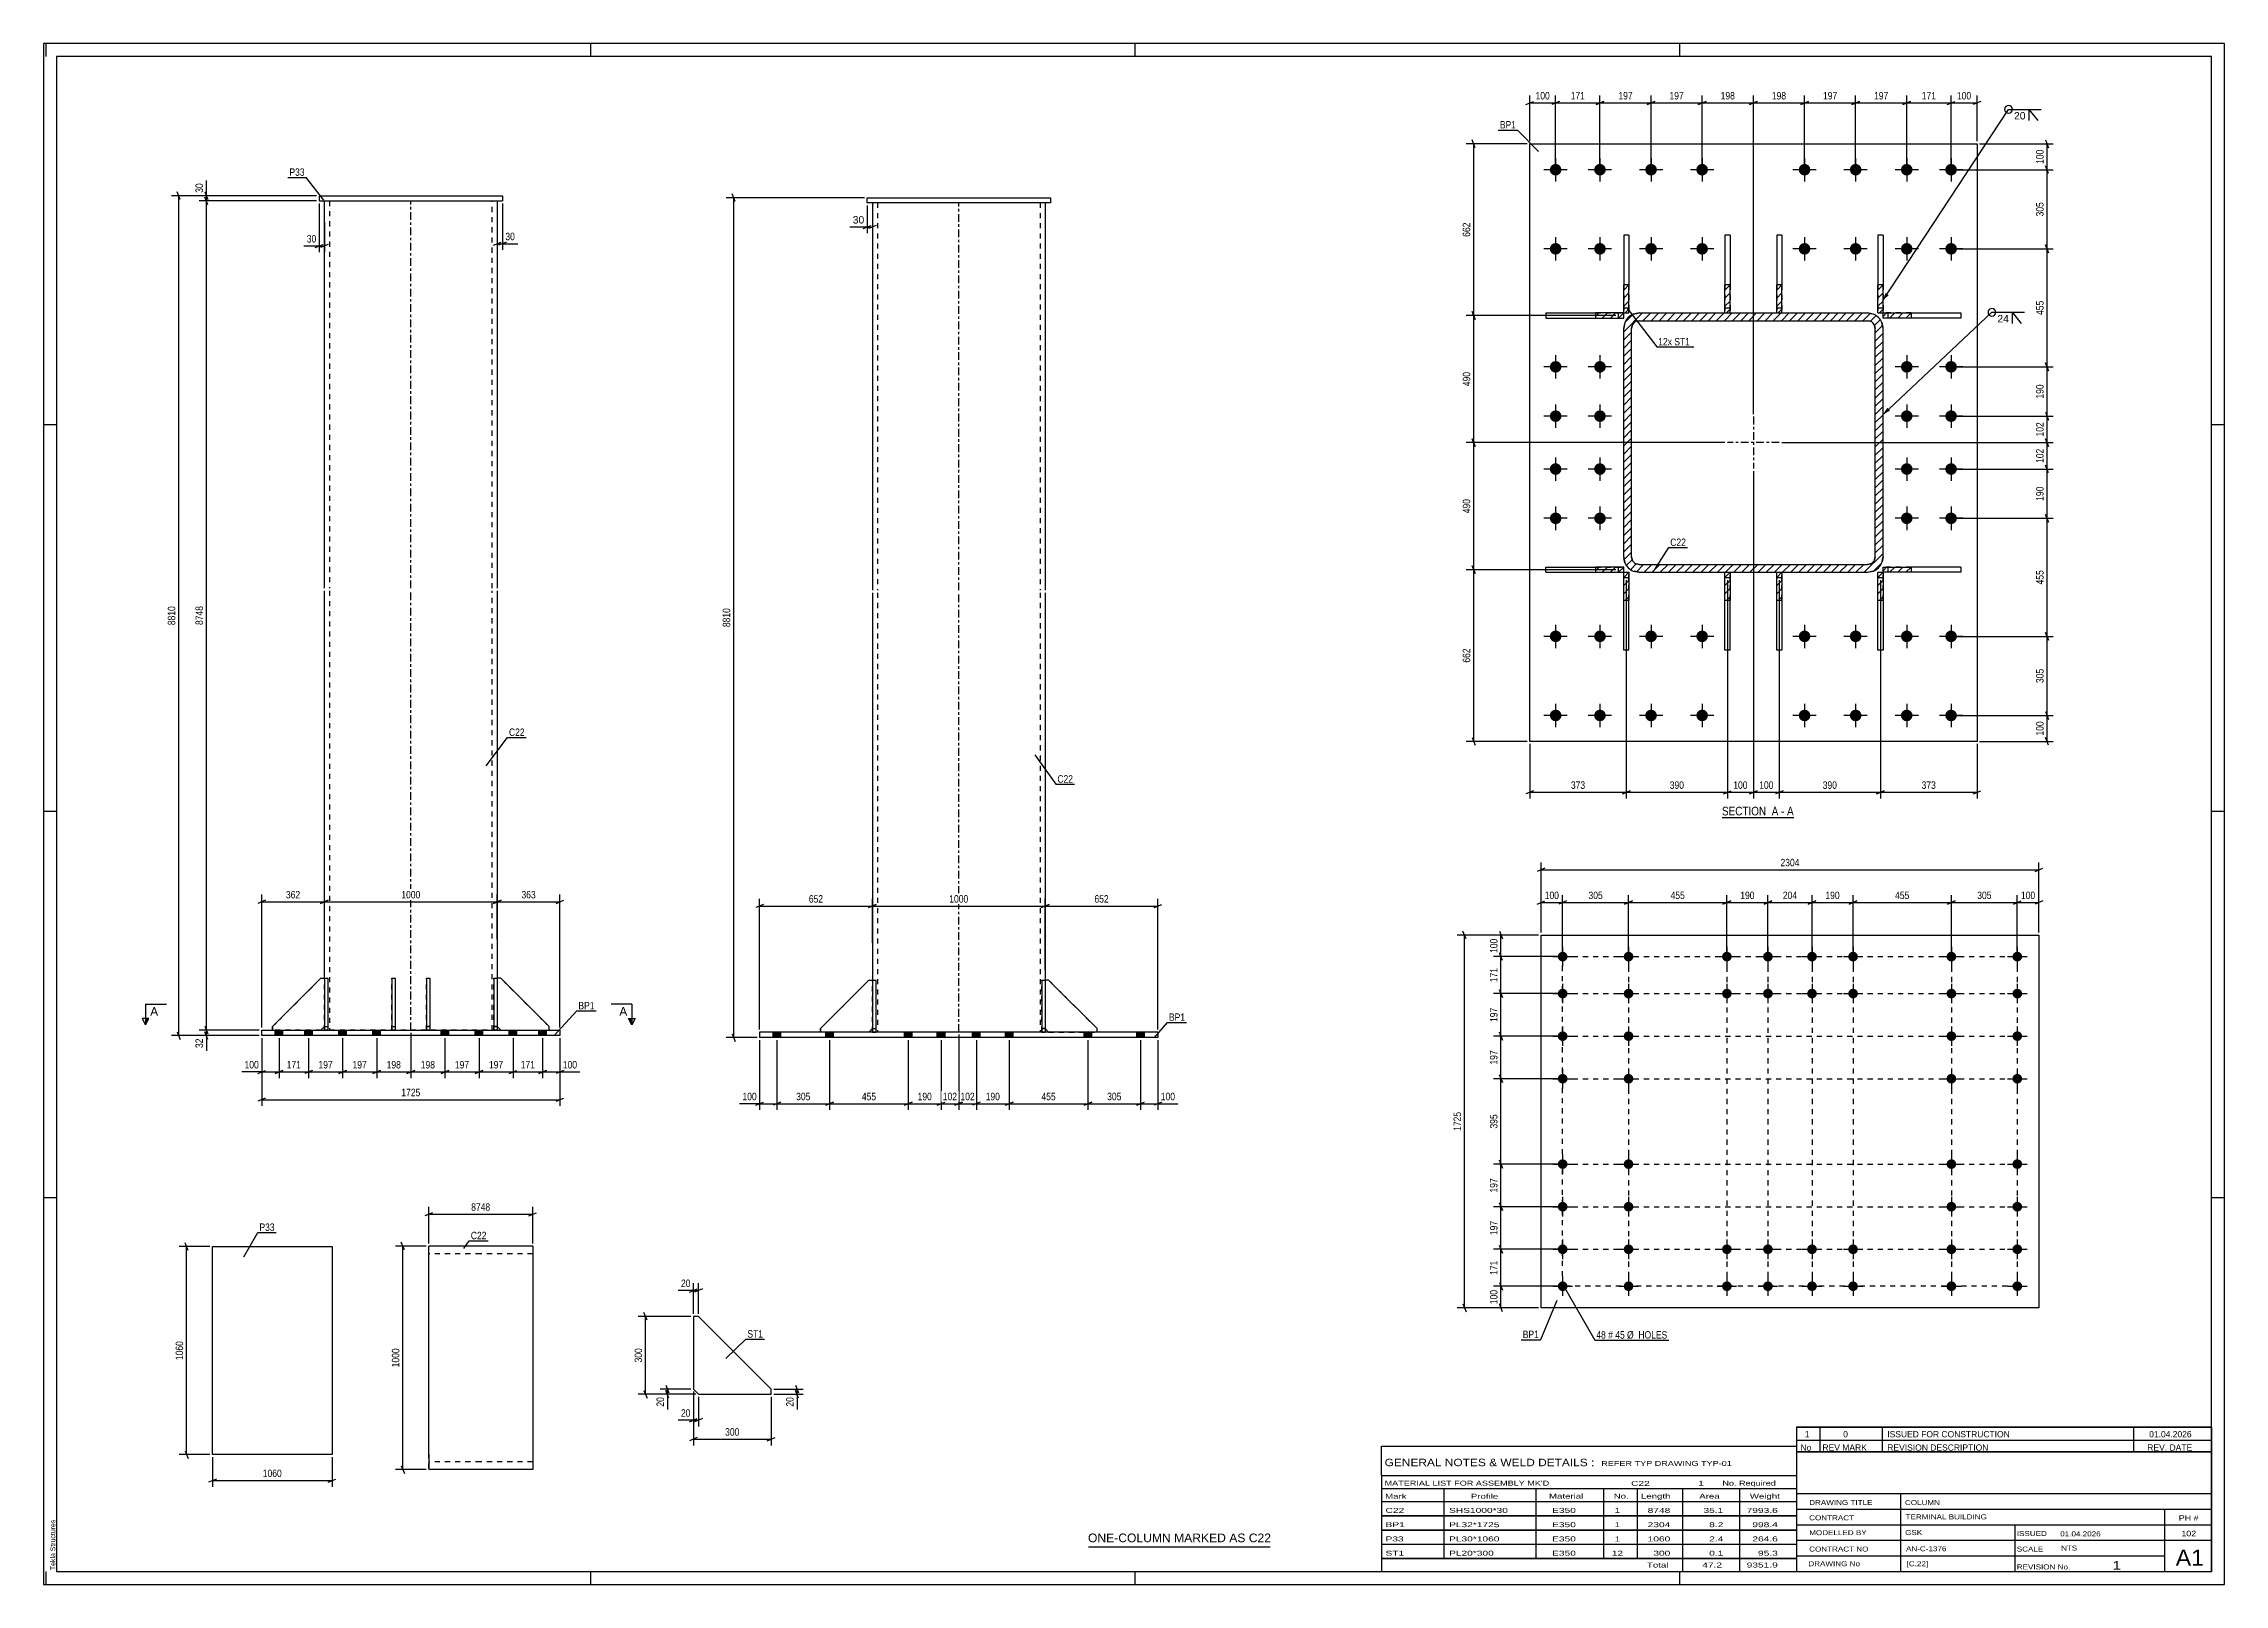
# Model space of a CAD drawing. Header units: millimetres. Extents: x 0 to 841, y 0 to 594.
import ezdxf

# ---------------------------------------------------------------- set-up
doc = ezdxf.new("R2010")
doc.units = ezdxf.units.MM
doc.linetypes.add('DXK_LINE_DOT2', pattern=[3.9198, 1.9599, -1.9599])
doc.linetypes.add('DXK_LINE_DOT3', pattern=[5.9187, 2.979, -0.9799, 0.9799, -0.9799])
doc.styles.add('Arial', font='ARIAL.TTF', dxfattribs={"height": 0.2})
doc.styles.add('Arial Narrow', font='ARIALN.TTF', dxfattribs={"height": 0.2})

# ---------------------------------------------------------------- blocks, each defined once
blk = doc.blocks.new('Unknown-727412140-2639')
at = {"color": 5, "linetype": 'Continuous'}
for p, q in [((841, 594), (0, 594)), ((0, 594), (0, 0)), ((1, 589), (1, 594)), ((836, 589), (5, 589)), ((5, 589), (5, 5)), ((211, 589), (211, 594)), ((421, 589), (421, 594)), ((631, 589), (631, 594)), ((836, 5), (836, 589)), ((841, 0), (841, 594)), ((5, 447), (0, 447)), ((841, 447), (836, 447)), ((5, 298), (0, 298)), ((841, 298), (836, 298)), ((5, 149), (0, 149)), ((841, 149), (836, 149)), ((0, 0), (841, 0)), ((1, 0), (1, 5)), ((5, 5), (836, 5)), ((211, 0), (211, 5)), ((421, 0), (421, 5)), ((631, 0), (631, 5))]:
    blk.add_line(p, q, dxfattribs=at)
at = {"color": 174, "linetype": 'Continuous', "style": 'Arial'}
blk.add_text('Tekla Structures', height=1.9102, rotation=90, dxfattribs=at).set_placement((4.5, 5.5))
blk = doc.blocks.new('Unknown-727412140-13 - 3764')
at = {"color": 6, "linetype": 'Continuous'}
blk.add_line((647.26, 295.71), (674.9, 295.71), dxfattribs=at)
at = {"color": 0, "linetype": 'Continuous'}
blk.add_wipeout([(665.37, 296.46), (665.37, 299.96), (647.26, 299.96), (647.26, 296.46)], dxfattribs=at)
blk.add_wipeout([(668.97, 296.46), (668.97, 299.96), (666.42, 299.96), (666.42, 296.46)], dxfattribs=at)
at = {"color": 7, "linetype": 'Continuous', "style": 'Arial Narrow'}
blk.add_text('SECTION ', height=3.34, dxfattribs=at).set_placement((647.26, 296.46))
at = {"color": 0, "linetype": 'Continuous'}
blk.add_wipeout([(671.3, 296.46), (671.3, 299.96), (670.02, 299.96), (670.02, 296.46)], dxfattribs=at)
blk.add_wipeout([(674.9, 296.46), (674.9, 299.96), (672.35, 299.96), (672.35, 296.46)], dxfattribs=at)
at = {"color": 7, "linetype": 'Continuous', "style": 'Arial Narrow'}
for s, p in [('A', (666.42, 296.46)), ('-', (670.02, 296.46)), ('A', (672.35, 296.46))]:
    blk.add_text(s, height=3.34, dxfattribs=at).set_placement(p)
blk = doc.blocks.new('Part-727412140-2760 - 2759')
at = {"color": 2, "linetype": 'Continuous'}
for p, q in [((65.13, 110.22), (65.13, 130.22)), ((65.13, 130.22), (88.13, 130.22)), ((88.23, 130.22), (111.23, 130.22)), ((111.23, 130.22), (111.23, 110.22)), ((65.13, 70.12), (65.13, 110.12)), ((111.23, 110.12), (111.23, 70.12)), ((65.13, 50.02), (65.13, 70.02)), ((111.23, 70.02), (111.23, 50.02)), ((88.13, 50.02), (65.13, 50.02)), ((111.23, 50.02), (88.23, 50.02))]:
    blk.add_line(p, q, dxfattribs=at)
blk = doc.blocks.new('Part-727412140-1223 - 1134')
at = {"color": 2, "linetype": 'Continuous'}
for p, q in [((387.59, 232.94), (386.25, 232.94)), ((387.59, 232.94), (406.25, 214.27)), ((386.25, 214.27), (387.59, 212.94)), ((406.25, 212.94), (406.25, 214.27))]:
    blk.add_line(p, q, dxfattribs=at)
at = {"color": 7, "linetype": 'DXK_LINE_DOT2'}
for p, q in [((386.25, 232.94), (386.25, 214.27)), ((387.59, 212.94), (406.25, 212.94))]:
    blk.add_line(p, q, dxfattribs=at)
blk = doc.blocks.new('Part-727412140-1220 - 1134')
at = {"color": 2, "linetype": 'Continuous'}
for p, q in [((429.72, 212.94), (276.12, 212.94)), ((276.12, 212.94), (276.12, 210.81)), ((429.72, 210.81), (276.12, 210.81)), ((429.72, 212.94), (429.72, 210.81))]:
    blk.add_line(p, q, dxfattribs=at)
blk = doc.blocks.new('Part-727412140-1221 - 1134')
at = {"color": 2, "linetype": 'Continuous'}
for p, q in [((299.59, 214.27), (318.25, 232.94)), ((318.25, 232.94), (319.59, 232.94)), ((299.59, 214.27), (299.59, 212.94)), ((319.59, 214.27), (318.25, 212.94))]:
    blk.add_line(p, q, dxfattribs=at)
at = {"color": 7, "linetype": 'DXK_LINE_DOT2'}
for p, q in [((319.59, 232.94), (319.59, 214.27)), ((318.25, 212.94), (299.59, 212.94))]:
    blk.add_line(p, q, dxfattribs=at)
blk = doc.blocks.new('Part-727412140-1222 - 1134')
at = {"color": 7, "linetype": 'DXK_LINE_DOT2'}
for p, q in [((299.59, 214.27), (318.25, 232.94)), ((318.25, 232.94), (319.59, 232.94)), ((319.59, 232.94), (319.59, 214.27)), ((299.59, 212.94), (299.59, 214.27)), ((318.25, 212.94), (299.59, 212.94)), ((319.59, 214.27), (318.25, 212.94))]:
    blk.add_line(p, q, dxfattribs=at)
blk = doc.blocks.new('Part-727412140-1224 - 1134')
at = {"color": 7, "linetype": 'DXK_LINE_DOT2'}
for p, q in [((387.59, 232.94), (386.25, 232.94)), ((386.25, 232.94), (386.25, 214.27)), ((406.25, 214.27), (387.59, 232.94)), ((386.25, 214.27), (387.59, 212.94)), ((387.59, 212.94), (406.25, 212.94)), ((406.25, 212.94), (406.25, 214.27))]:
    blk.add_line(p, q, dxfattribs=at)
blk = doc.blocks.new('Part-727412140-1225 - 1134')
at = {"color": 2, "linetype": 'Continuous'}
for p, q in [((384.92, 232.94), (384.92, 212.94)), ((384.92, 232.94), (386.25, 232.94)), ((386.25, 232.94), (386.25, 212.94)), ((384.92, 214.27), (386.25, 214.27))]:
    blk.add_line(p, q, dxfattribs=at)
at = {"color": 7, "linetype": 'DXK_LINE_DOT2'}
blk.add_line((384.92, 212.94), (386.25, 212.94), dxfattribs=at)
blk = doc.blocks.new('Part-727412140-1226 - 1134')
at = {"color": 2, "linetype": 'Continuous'}
for p, q in [((319.59, 232.94), (319.59, 212.94)), ((319.59, 232.94), (320.92, 232.94)), ((320.92, 232.94), (320.92, 212.94)), ((319.59, 214.27), (320.92, 214.27))]:
    blk.add_line(p, q, dxfattribs=at)
at = {"color": 7, "linetype": 'DXK_LINE_DOT2'}
blk.add_line((319.59, 212.94), (320.92, 212.94), dxfattribs=at)
blk = doc.blocks.new('Part-727412140-1227 - 1134')
at = {"color": 7, "linetype": 'DXK_LINE_DOT2'}
for p, q in [((384.92, 212.94), (384.92, 232.94)), ((384.92, 232.94), (386.25, 232.94)), ((386.25, 232.94), (386.25, 212.94)), ((386.25, 214.27), (384.92, 214.27)), ((386.25, 212.94), (384.92, 212.94))]:
    blk.add_line(p, q, dxfattribs=at)
blk = doc.blocks.new('Part-727412140-1228 - 1134')
at = {"color": 7, "linetype": 'DXK_LINE_DOT2'}
for p, q in [((319.59, 212.94), (319.59, 232.94)), ((319.59, 232.94), (320.92, 232.94)), ((320.92, 232.94), (320.92, 212.94)), ((319.59, 214.27), (320.92, 214.27)), ((320.92, 212.94), (319.59, 212.94))]:
    blk.add_line(p, q, dxfattribs=at)
blk = doc.blocks.new('Part-727412140-1229 - 1134')
at = {"color": 7, "linetype": 'DXK_LINE_DOT2'}
for p, q in [((387.59, 232.94), (386.25, 232.94)), ((386.25, 232.94), (386.25, 214.27)), ((406.25, 214.27), (387.59, 232.94)), ((386.25, 214.27), (387.59, 212.94)), ((387.59, 212.94), (406.25, 212.94)), ((406.25, 212.94), (406.25, 214.27))]:
    blk.add_line(p, q, dxfattribs=at)
blk = doc.blocks.new('Part-727412140-1230 - 1134')
at = {"color": 7, "linetype": 'DXK_LINE_DOT2'}
for p, q in [((387.59, 232.94), (386.25, 232.94)), ((386.25, 232.94), (386.25, 214.27)), ((406.25, 214.27), (387.59, 232.94)), ((386.25, 214.27), (387.59, 212.94)), ((387.59, 212.94), (406.25, 212.94)), ((406.25, 212.94), (406.25, 214.27))]:
    blk.add_line(p, q, dxfattribs=at)
blk = doc.blocks.new('Part-727412140-1231 - 1134')
at = {"color": 7, "linetype": 'DXK_LINE_DOT2'}
for p, q in [((299.59, 214.27), (318.25, 232.94)), ((318.25, 232.94), (319.59, 232.94)), ((319.59, 232.94), (319.59, 214.27)), ((299.59, 212.94), (299.59, 214.27)), ((318.25, 212.94), (299.59, 212.94)), ((319.59, 214.27), (318.25, 212.94))]:
    blk.add_line(p, q, dxfattribs=at)
blk = doc.blocks.new('Part-727412140-1232 - 1134')
at = {"color": 7, "linetype": 'DXK_LINE_DOT2'}
for p, q in [((299.59, 214.27), (318.25, 232.94)), ((318.25, 232.94), (319.59, 232.94)), ((319.59, 232.94), (319.59, 214.27)), ((299.59, 212.94), (299.59, 214.27)), ((318.25, 212.94), (299.59, 212.94)), ((319.59, 214.27), (318.25, 212.94))]:
    blk.add_line(p, q, dxfattribs=at)
blk = doc.blocks.new('Part-727412140-1233 - 1134')
at = {"color": 2, "linetype": 'Continuous'}
for p, q in [((317.59, 532.61), (317.59, 534.61)), ((317.59, 534.61), (388.25, 534.61)), ((388.25, 532.61), (317.59, 532.61)), ((388.25, 534.61), (388.25, 532.61))]:
    blk.add_line(p, q, dxfattribs=at)
blk = doc.blocks.new('Part-727412140-1234 - 1134')
at = {"color": 2, "linetype": 'Continuous'}
for p, q in [((319.59, 532.61), (319.59, 383.27)), ((386.25, 532.61), (386.25, 383.27)), ((319.59, 382.27), (319.59, 232.94)), ((386.25, 382.27), (386.25, 232.94))]:
    blk.add_line(p, q, dxfattribs=at)
at = {"color": 7, "linetype": 'DXK_LINE_DOT2'}
for p, q in [((386.25, 532.61), (319.59, 532.61)), ((321.59, 532.61), (321.59, 383.27)), ((384.25, 532.61), (384.25, 383.27)), ((321.59, 382.27), (321.59, 212.94)), ((384.25, 382.27), (384.25, 212.94)), ((319.59, 232.94), (319.59, 212.94)), ((386.25, 232.94), (386.25, 212.94)), ((386.25, 212.94), (319.59, 212.94))]:
    blk.add_line(p, q, dxfattribs=at)
at = {"color": 7, "linetype": 'DXK_LINE_DOT3'}
for p, q in [((352.92, 383.27), (352.92, 532.61)), ((352.92, 212.94), (352.92, 382.27))]:
    blk.add_line(p, q, dxfattribs=at)
blk = doc.blocks.new('Bolt-727412140-1235 - 1134')
at = {"linetype": 'Continuous'}
for points in [[(281.29, 210.81), (284.29, 210.81), (284.29, 212.94), (281.29, 212.94)], [(281.29, 210.81), (284.29, 210.81), (284.29, 212.94), (281.29, 212.94)], [(281.29, 210.81), (284.29, 210.81), (284.29, 212.94), (281.29, 212.94)], [(281.29, 210.81), (284.29, 210.81), (284.29, 212.94), (281.29, 212.94)], [(281.29, 210.81), (284.29, 210.81), (284.29, 212.94), (281.29, 212.94)], [(281.29, 210.81), (284.29, 210.81), (284.29, 212.94), (281.29, 212.94)], [(281.29, 210.81), (284.29, 210.81), (284.29, 212.94), (281.29, 212.94)], [(281.29, 210.81), (284.29, 210.81), (284.29, 212.94), (281.29, 212.94)], [(301.62, 210.81), (304.62, 210.81), (304.62, 212.94), (301.62, 212.94)], [(301.62, 210.81), (304.62, 210.81), (304.62, 212.94), (301.62, 212.94)], [(301.62, 210.81), (304.62, 210.81), (304.62, 212.94), (301.62, 212.94)], [(301.62, 210.81), (304.62, 210.81), (304.62, 212.94), (301.62, 212.94)], [(301.62, 210.81), (304.62, 210.81), (304.62, 212.94), (301.62, 212.94)], [(301.62, 210.81), (304.62, 210.81), (304.62, 212.94), (301.62, 212.94)], [(301.62, 210.81), (304.62, 210.81), (304.62, 212.94), (301.62, 212.94)], [(301.62, 210.81), (304.62, 210.81), (304.62, 212.94), (301.62, 212.94)], [(331.95, 210.81), (334.95, 210.81), (334.95, 212.94), (331.95, 212.94)], [(331.95, 210.81), (334.95, 210.81), (334.95, 212.94), (331.95, 212.94)], [(331.95, 210.81), (334.95, 210.81), (334.95, 212.94), (331.95, 212.94)], [(331.95, 210.81), (334.95, 210.81), (334.95, 212.94), (331.95, 212.94)], [(344.62, 210.81), (347.62, 210.81), (347.62, 212.94), (344.62, 212.94)], [(344.62, 210.81), (347.62, 210.81), (347.62, 212.94), (344.62, 212.94)], [(344.62, 210.81), (347.62, 210.81), (347.62, 212.94), (344.62, 212.94)], [(344.62, 210.81), (347.62, 210.81), (347.62, 212.94), (344.62, 212.94)], [(358.22, 210.81), (361.22, 210.81), (361.22, 212.94), (358.22, 212.94)], [(358.22, 210.81), (361.22, 210.81), (361.22, 212.94), (358.22, 212.94)], [(358.22, 210.81), (361.22, 210.81), (361.22, 212.94), (358.22, 212.94)], [(358.22, 210.81), (361.22, 210.81), (361.22, 212.94), (358.22, 212.94)], [(370.89, 210.81), (373.89, 210.81), (373.89, 212.94), (370.89, 212.94)], [(370.89, 210.81), (373.89, 210.81), (373.89, 212.94), (370.89, 212.94)], [(370.89, 210.81), (373.89, 210.81), (373.89, 212.94), (370.89, 212.94)], [(370.89, 210.81), (373.89, 210.81), (373.89, 212.94), (370.89, 212.94)], [(401.22, 210.81), (404.22, 210.81), (404.22, 212.94), (401.22, 212.94)], [(401.22, 210.81), (404.22, 210.81), (404.22, 212.94), (401.22, 212.94)], [(401.22, 210.81), (404.22, 210.81), (404.22, 212.94), (401.22, 212.94)], [(401.22, 210.81), (404.22, 210.81), (404.22, 212.94), (401.22, 212.94)], [(401.22, 210.81), (404.22, 210.81), (404.22, 212.94), (401.22, 212.94)], [(401.22, 210.81), (404.22, 210.81), (404.22, 212.94), (401.22, 212.94)], [(401.22, 210.81), (404.22, 210.81), (404.22, 212.94), (401.22, 212.94)], [(401.22, 210.81), (404.22, 210.81), (404.22, 212.94), (401.22, 212.94)], [(421.55, 210.81), (424.55, 210.81), (424.55, 212.94), (421.55, 212.94)], [(421.55, 210.81), (424.55, 210.81), (424.55, 212.94), (421.55, 212.94)], [(421.55, 210.81), (424.55, 210.81), (424.55, 212.94), (421.55, 212.94)], [(421.55, 210.81), (424.55, 210.81), (424.55, 212.94), (421.55, 212.94)], [(421.55, 210.81), (424.55, 210.81), (424.55, 212.94), (421.55, 212.94)], [(421.55, 210.81), (424.55, 210.81), (424.55, 212.94), (421.55, 212.94)], [(421.55, 210.81), (424.55, 210.81), (424.55, 212.94), (421.55, 212.94)], [(421.55, 210.81), (424.55, 210.81), (424.55, 212.94), (421.55, 212.94)]]:
    blk.add_hatch(color=1, dxfattribs=at).paths.add_polyline_path(points)
at = {"color": 1, "linetype": 'Continuous'}
for p, q in [((281.29, 210.81), (281.29, 212.94)), ((281.29, 210.81), (281.29, 212.94)), ((281.29, 210.81), (281.29, 212.94)), ((281.29, 210.81), (281.29, 212.94)), ((281.29, 210.81), (281.29, 212.94)), ((281.29, 210.81), (281.29, 212.94)), ((281.29, 210.81), (281.29, 212.94)), ((281.29, 210.81), (281.29, 212.94)), ((282.79, 210.81), (282.79, 212.94)), ((282.79, 210.81), (282.79, 212.94)), ((282.79, 210.81), (282.79, 212.94)), ((282.79, 210.81), (282.79, 212.94)), ((282.79, 210.81), (282.79, 212.94)), ((282.79, 210.81), (282.79, 212.94)), ((282.79, 210.81), (282.79, 212.94)), ((282.79, 210.81), (282.79, 212.94)), ((284.29, 210.81), (284.29, 212.94)), ((284.29, 210.81), (284.29, 212.94)), ((284.29, 210.81), (284.29, 212.94)), ((284.29, 210.81), (284.29, 212.94)), ((284.29, 210.81), (284.29, 212.94)), ((284.29, 210.81), (284.29, 212.94)), ((284.29, 210.81), (284.29, 212.94)), ((284.29, 210.81), (284.29, 212.94)), ((301.62, 210.81), (301.62, 212.94)), ((301.62, 210.81), (301.62, 212.94)), ((301.62, 210.81), (301.62, 212.94)), ((301.62, 210.81), (301.62, 212.94)), ((301.62, 210.81), (301.62, 212.94)), ((301.62, 210.81), (301.62, 212.94)), ((301.62, 210.81), (301.62, 212.94)), ((301.62, 210.81), (301.62, 212.94)), ((303.12, 210.81), (303.12, 212.94)), ((303.12, 210.81), (303.12, 212.94)), ((303.12, 210.81), (303.12, 212.94)), ((303.12, 210.81), (303.12, 212.94)), ((303.12, 210.81), (303.12, 212.94)), ((303.12, 210.81), (303.12, 212.94)), ((303.12, 210.81), (303.12, 212.94)), ((303.12, 210.81), (303.12, 212.94)), ((304.62, 210.81), (304.62, 212.94)), ((304.62, 210.81), (304.62, 212.94)), ((304.62, 210.81), (304.62, 212.94)), ((304.62, 210.81), (304.62, 212.94)), ((304.62, 210.81), (304.62, 212.94)), ((304.62, 210.81), (304.62, 212.94)), ((304.62, 210.81), (304.62, 212.94)), ((304.62, 210.81), (304.62, 212.94)), ((331.95, 210.81), (331.95, 212.94)), ((331.95, 210.81), (331.95, 212.94)), ((331.95, 210.81), (331.95, 212.94)), ((331.95, 210.81), (331.95, 212.94)), ((333.45, 210.81), (333.45, 212.94)), ((333.45, 210.81), (333.45, 212.94)), ((333.45, 210.81), (333.45, 212.94)), ((333.45, 210.81), (333.45, 212.94)), ((334.95, 210.81), (334.95, 212.94)), ((334.95, 210.81), (334.95, 212.94)), ((334.95, 210.81), (334.95, 212.94)), ((334.95, 210.81), (334.95, 212.94)), ((344.62, 210.81), (344.62, 212.94)), ((344.62, 210.81), (344.62, 212.94)), ((344.62, 210.81), (344.62, 212.94)), ((344.62, 210.81), (344.62, 212.94)), ((346.12, 210.81), (346.12, 212.94)), ((346.12, 210.81), (346.12, 212.94)), ((346.12, 210.81), (346.12, 212.94)), ((346.12, 210.81), (346.12, 212.94)), ((347.62, 210.81), (347.62, 212.94)), ((347.62, 210.81), (347.62, 212.94)), ((347.62, 210.81), (347.62, 212.94)), ((347.62, 210.81), (347.62, 212.94)), ((358.22, 210.81), (358.22, 212.94)), ((358.22, 210.81), (358.22, 212.94)), ((358.22, 210.81), (358.22, 212.94)), ((358.22, 210.81), (358.22, 212.94)), ((359.72, 210.81), (359.72, 212.94)), ((359.72, 210.81), (359.72, 212.94)), ((359.72, 210.81), (359.72, 212.94)), ((359.72, 210.81), (359.72, 212.94)), ((361.22, 210.81), (361.22, 212.94)), ((361.22, 210.81), (361.22, 212.94)), ((361.22, 210.81), (361.22, 212.94)), ((361.22, 210.81), (361.22, 212.94)), ((370.89, 210.81), (370.89, 212.94)), ((370.89, 210.81), (370.89, 212.94)), ((370.89, 210.81), (370.89, 212.94)), ((370.89, 210.81), (370.89, 212.94)), ((372.39, 210.81), (372.39, 212.94)), ((372.39, 210.81), (372.39, 212.94)), ((372.39, 210.81), (372.39, 212.94)), ((372.39, 210.81), (372.39, 212.94)), ((373.89, 210.81), (373.89, 212.94)), ((373.89, 210.81), (373.89, 212.94)), ((373.89, 210.81), (373.89, 212.94)), ((373.89, 210.81), (373.89, 212.94)), ((401.22, 210.81), (401.22, 212.94)), ((401.22, 210.81), (401.22, 212.94)), ((401.22, 210.81), (401.22, 212.94)), ((401.22, 210.81), (401.22, 212.94)), ((401.22, 210.81), (401.22, 212.94)), ((401.22, 210.81), (401.22, 212.94)), ((401.22, 210.81), (401.22, 212.94)), ((401.22, 210.81), (401.22, 212.94)), ((402.72, 210.81), (402.72, 212.94)), ((402.72, 210.81), (402.72, 212.94)), ((402.72, 210.81), (402.72, 212.94)), ((402.72, 210.81), (402.72, 212.94)), ((402.72, 210.81), (402.72, 212.94)), ((402.72, 210.81), (402.72, 212.94)), ((402.72, 210.81), (402.72, 212.94)), ((402.72, 210.81), (402.72, 212.94)), ((404.22, 210.81), (404.22, 212.94)), ((404.22, 210.81), (404.22, 212.94)), ((404.22, 210.81), (404.22, 212.94)), ((404.22, 210.81), (404.22, 212.94)), ((404.22, 210.81), (404.22, 212.94)), ((404.22, 210.81), (404.22, 212.94)), ((404.22, 210.81), (404.22, 212.94)), ((404.22, 210.81), (404.22, 212.94)), ((421.55, 210.81), (421.55, 212.94)), ((421.55, 210.81), (421.55, 212.94)), ((421.55, 210.81), (421.55, 212.94)), ((421.55, 210.81), (421.55, 212.94)), ((421.55, 210.81), (421.55, 212.94)), ((421.55, 210.81), (421.55, 212.94)), ((421.55, 210.81), (421.55, 212.94)), ((421.55, 210.81), (421.55, 212.94)), ((423.05, 210.81), (423.05, 212.94)), ((423.05, 210.81), (423.05, 212.94)), ((423.05, 210.81), (423.05, 212.94)), ((423.05, 210.81), (423.05, 212.94)), ((423.05, 210.81), (423.05, 212.94)), ((423.05, 210.81), (423.05, 212.94)), ((423.05, 210.81), (423.05, 212.94)), ((423.05, 210.81), (423.05, 212.94)), ((424.55, 210.81), (424.55, 212.94)), ((424.55, 210.81), (424.55, 212.94)), ((424.55, 210.81), (424.55, 212.94)), ((424.55, 210.81), (424.55, 212.94)), ((424.55, 210.81), (424.55, 212.94)), ((424.55, 210.81), (424.55, 212.94)), ((424.55, 210.81), (424.55, 212.94)), ((424.55, 210.81), (424.55, 212.94))]:
    blk.add_line(p, q, dxfattribs=at)
blk = doc.blocks.new('Part-727412140-2767 - 2766')
at = {"color": 2, "linetype": 'Continuous'}
for p, q in [((168.51, 130.44), (148.51, 130.44)), ((148.51, 107.44), (148.51, 130.44)), ((188.61, 130.44), (168.61, 130.44)), ((188.61, 130.44), (188.61, 107.44)), ((148.51, 67.34), (148.51, 107.34)), ((188.61, 107.34), (188.61, 67.34)), ((148.51, 50.24), (148.51, 67.24)), ((188.61, 67.24), (188.61, 44.24)), ((148.51, 50.24), (148.51, 44.24)), ((168.51, 44.24), (148.51, 44.24)), ((188.61, 44.24), (168.61, 44.24))]:
    blk.add_line(p, q, dxfattribs=at)
at = {"color": 7, "linetype": 'DXK_LINE_DOT2'}
for p, q in [((168.51, 127.44), (148.51, 127.44)), ((188.61, 127.44), (168.61, 127.44)), ((148.51, 44.7), (148.51, 50.24)), ((168.51, 47.24), (148.51, 47.24)), ((188.61, 47.24), (168.61, 47.24))]:
    blk.add_line(p, q, dxfattribs=at)
blk = doc.blocks.new('Part-727412140-1264 - 1263')
at = {"color": 2, "linetype": 'Continuous'}
for p, q in [((84.11, 211.56), (84.11, 213.69)), ((84.11, 213.69), (199.11, 213.69)), ((199.11, 211.56), (84.11, 211.56)), ((199.11, 213.69), (199.11, 211.56))]:
    blk.add_line(p, q, dxfattribs=at)
blk = doc.blocks.new('Part-727412140-1265 - 1263')
at = {"color": 2, "linetype": 'Continuous'}
for p, q in [((173.61, 233.69), (173.61, 213.69)), ((173.61, 233.69), (174.95, 233.69)), ((174.95, 233.69), (174.95, 213.69)), ((173.61, 215.03), (174.95, 215.03))]:
    blk.add_line(p, q, dxfattribs=at)
at = {"color": 7, "linetype": 'DXK_LINE_DOT2'}
blk.add_line((173.61, 213.69), (174.95, 213.69), dxfattribs=at)
blk = doc.blocks.new('Part-727412140-1266 - 1263')
at = {"color": 2, "linetype": 'Continuous'}
for p, q in [((108.28, 233.69), (108.28, 213.69)), ((108.28, 233.69), (109.61, 233.69)), ((109.61, 233.69), (109.61, 213.69)), ((108.28, 215.03), (109.61, 215.03))]:
    blk.add_line(p, q, dxfattribs=at)
at = {"color": 7, "linetype": 'DXK_LINE_DOT2'}
blk.add_line((108.28, 213.69), (109.61, 213.69), dxfattribs=at)
blk = doc.blocks.new('Part-727412140-1267 - 1263')
at = {"color": 7, "linetype": 'DXK_LINE_DOT2'}
for p, q in [((173.61, 213.69), (173.61, 233.69)), ((173.61, 233.69), (174.95, 233.69)), ((174.95, 233.69), (174.95, 213.69)), ((174.95, 215.03), (173.61, 215.03)), ((174.95, 213.69), (173.61, 213.69))]:
    blk.add_line(p, q, dxfattribs=at)
blk = doc.blocks.new('Part-727412140-1268 - 1263')
at = {"color": 7, "linetype": 'DXK_LINE_DOT2'}
for p, q in [((108.28, 213.69), (108.28, 233.69)), ((108.28, 233.69), (109.61, 233.69)), ((109.61, 233.69), (109.61, 213.69)), ((108.28, 215.03), (109.61, 215.03)), ((109.61, 213.69), (108.28, 213.69))]:
    blk.add_line(p, q, dxfattribs=at)
blk = doc.blocks.new('Part-727412140-1269 - 1263')
at = {"color": 7, "linetype": 'DXK_LINE_DOT2'}
for p, q in [((176.28, 233.69), (174.95, 233.69)), ((174.95, 233.69), (174.95, 215.03)), ((194.95, 215.03), (176.28, 233.69)), ((174.95, 215.03), (176.28, 213.69)), ((176.28, 213.69), (194.95, 213.69)), ((194.95, 213.69), (194.95, 215.03))]:
    blk.add_line(p, q, dxfattribs=at)
blk = doc.blocks.new('Part-727412140-1270 - 1263')
at = {"color": 2, "linetype": 'Continuous'}
for p, q in [((176.28, 233.69), (174.95, 233.69)), ((176.28, 233.69), (194.95, 215.03)), ((174.95, 215.03), (176.28, 213.69)), ((194.95, 213.69), (194.95, 215.03))]:
    blk.add_line(p, q, dxfattribs=at)
at = {"color": 7, "linetype": 'DXK_LINE_DOT2'}
for p, q in [((174.95, 233.69), (174.95, 215.03)), ((176.28, 213.69), (194.95, 213.69))]:
    blk.add_line(p, q, dxfattribs=at)
blk = doc.blocks.new('Part-727412140-1271 - 1263')
at = {"color": 7, "linetype": 'DXK_LINE_DOT2'}
for p, q in [((88.28, 215.03), (106.95, 233.69)), ((106.95, 233.69), (108.28, 233.69)), ((108.28, 233.69), (108.28, 215.03)), ((88.28, 213.69), (88.28, 215.03)), ((106.95, 213.69), (88.28, 213.69)), ((108.28, 215.03), (106.95, 213.69))]:
    blk.add_line(p, q, dxfattribs=at)
blk = doc.blocks.new('Part-727412140-1272 - 1263')
at = {"color": 2, "linetype": 'Continuous'}
for p, q in [((88.28, 215.03), (106.95, 233.69)), ((106.95, 233.69), (108.28, 233.69)), ((88.28, 215.03), (88.28, 213.69)), ((108.28, 215.03), (106.95, 213.69))]:
    blk.add_line(p, q, dxfattribs=at)
at = {"color": 7, "linetype": 'DXK_LINE_DOT2'}
for p, q in [((108.28, 233.69), (108.28, 215.03)), ((106.95, 213.69), (88.28, 213.69))]:
    blk.add_line(p, q, dxfattribs=at)
blk = doc.blocks.new('Part-727412140-1273 - 1263')
at = {"color": 7, "linetype": 'DXK_LINE_DOT2'}
for p, q in [((147.61, 213.69), (147.61, 233.69)), ((147.61, 233.69), (148.95, 233.69)), ((148.95, 233.69), (148.95, 213.69)), ((148.95, 215.03), (147.61, 215.03)), ((148.95, 213.69), (147.61, 213.69))]:
    blk.add_line(p, q, dxfattribs=at)
blk = doc.blocks.new('Part-727412140-1274 - 1263')
at = {"color": 7, "linetype": 'DXK_LINE_DOT2'}
for p, q in [((134.28, 213.69), (134.28, 233.69)), ((134.28, 233.69), (135.61, 233.69)), ((135.61, 233.69), (135.61, 213.69)), ((134.28, 215.03), (135.61, 215.03)), ((135.61, 213.69), (134.28, 213.69))]:
    blk.add_line(p, q, dxfattribs=at)
blk = doc.blocks.new('Part-727412140-1275 - 1263')
at = {"color": 2, "linetype": 'Continuous'}
for p, q in [((147.61, 233.69), (147.61, 213.69)), ((147.61, 233.69), (148.95, 233.69)), ((148.95, 233.69), (148.95, 213.69)), ((147.61, 215.03), (148.95, 215.03))]:
    blk.add_line(p, q, dxfattribs=at)
at = {"color": 7, "linetype": 'DXK_LINE_DOT2'}
blk.add_line((147.61, 213.69), (148.95, 213.69), dxfattribs=at)
blk = doc.blocks.new('Part-727412140-1276 - 1263')
at = {"color": 2, "linetype": 'Continuous'}
for p, q in [((134.28, 233.69), (134.28, 213.69)), ((134.28, 233.69), (135.61, 233.69)), ((135.61, 233.69), (135.61, 213.69)), ((134.28, 215.03), (135.61, 215.03))]:
    blk.add_line(p, q, dxfattribs=at)
at = {"color": 7, "linetype": 'DXK_LINE_DOT2'}
blk.add_line((134.28, 213.69), (135.61, 213.69), dxfattribs=at)
blk = doc.blocks.new('Part-727412140-1277 - 1263')
at = {"color": 2, "linetype": 'Continuous'}
for p, q in [((106.28, 535.36), (176.95, 535.36)), ((106.28, 535.36), (106.28, 533.36)), ((106.28, 533.36), (176.95, 533.36)), ((176.95, 535.36), (176.95, 533.36))]:
    blk.add_line(p, q, dxfattribs=at)
blk = doc.blocks.new('Part-727412140-1278 - 1263')
at = {"color": 2, "linetype": 'Continuous'}
for p, q in [((108.28, 384.03), (108.28, 533.36)), ((174.95, 533.36), (174.95, 384.03)), ((108.28, 233.69), (108.28, 383.03)), ((174.95, 383.03), (174.95, 233.69))]:
    blk.add_line(p, q, dxfattribs=at)
at = {"color": 7, "linetype": 'DXK_LINE_DOT2'}
for p, q in [((108.28, 533.36), (174.95, 533.36)), ((110.28, 533.36), (110.28, 384.03)), ((172.95, 384.03), (172.95, 533.36)), ((110.28, 383.03), (110.28, 213.69)), ((172.95, 213.69), (172.95, 383.03)), ((108.28, 233.69), (108.28, 213.69)), ((174.95, 233.69), (174.95, 213.69)), ((174.95, 213.69), (108.28, 213.69))]:
    blk.add_line(p, q, dxfattribs=at)
at = {"color": 7, "linetype": 'DXK_LINE_DOT3'}
for p, q in [((141.61, 384.03), (141.61, 533.36)), ((141.61, 213.69), (141.61, 383.03))]:
    blk.add_line(p, q, dxfattribs=at)
blk = doc.blocks.new('Bolt-727412140-1279 - 1263')
at = {"linetype": 'Continuous'}
for points in [[(92.28, 213.69), (89.28, 213.69), (89.28, 211.56), (92.28, 211.56)], [(92.28, 213.69), (89.28, 213.69), (89.28, 211.56), (92.28, 211.56)], [(92.28, 213.69), (89.28, 213.69), (89.28, 211.56), (92.28, 211.56)], [(92.28, 213.69), (89.28, 213.69), (89.28, 211.56), (92.28, 211.56)], [(92.28, 213.69), (89.28, 213.69), (89.28, 211.56), (92.28, 211.56)], [(92.28, 213.69), (89.28, 213.69), (89.28, 211.56), (92.28, 211.56)], [(92.28, 213.69), (89.28, 213.69), (89.28, 211.56), (92.28, 211.56)], [(92.28, 213.69), (89.28, 213.69), (89.28, 211.56), (92.28, 211.56)], [(103.68, 213.69), (100.68, 213.69), (100.68, 211.56), (103.68, 211.56)], [(103.68, 213.69), (100.68, 213.69), (100.68, 211.56), (103.68, 211.56)], [(103.68, 213.69), (100.68, 213.69), (100.68, 211.56), (103.68, 211.56)], [(103.68, 213.69), (100.68, 213.69), (100.68, 211.56), (103.68, 211.56)], [(103.68, 213.69), (100.68, 213.69), (100.68, 211.56), (103.68, 211.56)], [(103.68, 213.69), (100.68, 213.69), (100.68, 211.56), (103.68, 211.56)], [(103.68, 213.69), (100.68, 213.69), (100.68, 211.56), (103.68, 211.56)], [(103.68, 213.69), (100.68, 213.69), (100.68, 211.56), (103.68, 211.56)], [(116.81, 213.69), (113.81, 213.69), (113.81, 211.56), (116.81, 211.56)], [(116.81, 213.69), (113.81, 213.69), (113.81, 211.56), (116.81, 211.56)], [(116.81, 213.69), (113.81, 213.69), (113.81, 211.56), (116.81, 211.56)], [(116.81, 213.69), (113.81, 213.69), (113.81, 211.56), (116.81, 211.56)], [(129.95, 213.69), (126.95, 213.69), (126.95, 211.56), (129.95, 211.56)], [(129.95, 213.69), (126.95, 213.69), (126.95, 211.56), (129.95, 211.56)], [(129.95, 213.69), (126.95, 213.69), (126.95, 211.56), (129.95, 211.56)], [(129.95, 213.69), (126.95, 213.69), (126.95, 211.56), (129.95, 211.56)], [(156.28, 213.69), (153.28, 213.69), (153.28, 211.56), (156.28, 211.56)], [(156.28, 213.69), (153.28, 213.69), (153.28, 211.56), (156.28, 211.56)], [(156.28, 213.69), (153.28, 213.69), (153.28, 211.56), (156.28, 211.56)], [(156.28, 213.69), (153.28, 213.69), (153.28, 211.56), (156.28, 211.56)], [(169.41, 213.69), (166.41, 213.69), (166.41, 211.56), (169.41, 211.56)], [(169.41, 213.69), (166.41, 213.69), (166.41, 211.56), (169.41, 211.56)], [(169.41, 213.69), (166.41, 213.69), (166.41, 211.56), (169.41, 211.56)], [(169.41, 213.69), (166.41, 213.69), (166.41, 211.56), (169.41, 211.56)], [(182.55, 213.69), (179.55, 213.69), (179.55, 211.56), (182.55, 211.56)], [(182.55, 213.69), (179.55, 213.69), (179.55, 211.56), (182.55, 211.56)], [(182.55, 213.69), (179.55, 213.69), (179.55, 211.56), (182.55, 211.56)], [(182.55, 213.69), (179.55, 213.69), (179.55, 211.56), (182.55, 211.56)], [(182.55, 213.69), (179.55, 213.69), (179.55, 211.56), (182.55, 211.56)], [(182.55, 213.69), (179.55, 213.69), (179.55, 211.56), (182.55, 211.56)], [(182.55, 213.69), (179.55, 213.69), (179.55, 211.56), (182.55, 211.56)], [(182.55, 213.69), (179.55, 213.69), (179.55, 211.56), (182.55, 211.56)], [(193.95, 213.69), (190.95, 213.69), (190.95, 211.56), (193.95, 211.56)], [(193.95, 213.69), (190.95, 213.69), (190.95, 211.56), (193.95, 211.56)], [(193.95, 213.69), (190.95, 213.69), (190.95, 211.56), (193.95, 211.56)], [(193.95, 213.69), (190.95, 213.69), (190.95, 211.56), (193.95, 211.56)], [(193.95, 213.69), (190.95, 213.69), (190.95, 211.56), (193.95, 211.56)], [(193.95, 213.69), (190.95, 213.69), (190.95, 211.56), (193.95, 211.56)], [(193.95, 213.69), (190.95, 213.69), (190.95, 211.56), (193.95, 211.56)], [(193.95, 213.69), (190.95, 213.69), (190.95, 211.56), (193.95, 211.56)]]:
    blk.add_hatch(color=1, dxfattribs=at).paths.add_polyline_path(points)
at = {"color": 1, "linetype": 'Continuous'}
for p, q in [((89.28, 211.56), (89.28, 213.69)), ((89.28, 211.56), (89.28, 213.69)), ((89.28, 211.56), (89.28, 213.69)), ((89.28, 211.56), (89.28, 213.69)), ((89.28, 211.56), (89.28, 213.69)), ((89.28, 211.56), (89.28, 213.69)), ((89.28, 211.56), (89.28, 213.69)), ((89.28, 211.56), (89.28, 213.69)), ((90.78, 211.56), (90.78, 213.69)), ((90.78, 211.56), (90.78, 213.69)), ((90.78, 211.56), (90.78, 213.69)), ((90.78, 211.56), (90.78, 213.69)), ((90.78, 211.56), (90.78, 213.69)), ((90.78, 211.56), (90.78, 213.69)), ((90.78, 211.56), (90.78, 213.69)), ((90.78, 211.56), (90.78, 213.69)), ((92.28, 211.56), (92.28, 213.69)), ((92.28, 211.56), (92.28, 213.69)), ((92.28, 211.56), (92.28, 213.69)), ((92.28, 211.56), (92.28, 213.69)), ((92.28, 211.56), (92.28, 213.69)), ((92.28, 211.56), (92.28, 213.69)), ((92.28, 211.56), (92.28, 213.69)), ((92.28, 211.56), (92.28, 213.69)), ((100.68, 211.56), (100.68, 213.69)), ((100.68, 211.56), (100.68, 213.69)), ((100.68, 211.56), (100.68, 213.69)), ((100.68, 211.56), (100.68, 213.69)), ((100.68, 211.56), (100.68, 213.69)), ((100.68, 211.56), (100.68, 213.69)), ((100.68, 211.56), (100.68, 213.69)), ((100.68, 211.56), (100.68, 213.69)), ((102.18, 211.56), (102.18, 213.69)), ((102.18, 211.56), (102.18, 213.69)), ((102.18, 211.56), (102.18, 213.69)), ((102.18, 211.56), (102.18, 213.69)), ((102.18, 211.56), (102.18, 213.69)), ((102.18, 211.56), (102.18, 213.69)), ((102.18, 211.56), (102.18, 213.69)), ((102.18, 211.56), (102.18, 213.69)), ((103.68, 211.56), (103.68, 213.69)), ((103.68, 211.56), (103.68, 213.69)), ((103.68, 211.56), (103.68, 213.69)), ((103.68, 211.56), (103.68, 213.69)), ((103.68, 211.56), (103.68, 213.69)), ((103.68, 211.56), (103.68, 213.69)), ((103.68, 211.56), (103.68, 213.69)), ((103.68, 211.56), (103.68, 213.69)), ((113.81, 211.56), (113.81, 213.69)), ((113.81, 211.56), (113.81, 213.69)), ((113.81, 211.56), (113.81, 213.69)), ((113.81, 211.56), (113.81, 213.69)), ((115.31, 211.56), (115.31, 213.69)), ((115.31, 211.56), (115.31, 213.69)), ((115.31, 211.56), (115.31, 213.69)), ((115.31, 211.56), (115.31, 213.69)), ((116.81, 211.56), (116.81, 213.69)), ((116.81, 211.56), (116.81, 213.69)), ((116.81, 211.56), (116.81, 213.69)), ((116.81, 211.56), (116.81, 213.69)), ((126.95, 211.56), (126.95, 213.69)), ((126.95, 211.56), (126.95, 213.69)), ((126.95, 211.56), (126.95, 213.69)), ((126.95, 211.56), (126.95, 213.69)), ((128.45, 211.56), (128.45, 213.69)), ((128.45, 211.56), (128.45, 213.69)), ((128.45, 211.56), (128.45, 213.69)), ((128.45, 211.56), (128.45, 213.69)), ((129.95, 211.56), (129.95, 213.69)), ((129.95, 211.56), (129.95, 213.69)), ((129.95, 211.56), (129.95, 213.69)), ((129.95, 211.56), (129.95, 213.69)), ((153.28, 211.56), (153.28, 213.69)), ((153.28, 211.56), (153.28, 213.69)), ((153.28, 211.56), (153.28, 213.69)), ((153.28, 211.56), (153.28, 213.69)), ((154.78, 211.56), (154.78, 213.69)), ((154.78, 211.56), (154.78, 213.69)), ((154.78, 211.56), (154.78, 213.69)), ((154.78, 211.56), (154.78, 213.69)), ((156.28, 211.56), (156.28, 213.69)), ((156.28, 211.56), (156.28, 213.69)), ((156.28, 211.56), (156.28, 213.69)), ((156.28, 211.56), (156.28, 213.69)), ((166.41, 211.56), (166.41, 213.69)), ((166.41, 211.56), (166.41, 213.69)), ((166.41, 211.56), (166.41, 213.69)), ((166.41, 211.56), (166.41, 213.69)), ((167.91, 211.56), (167.91, 213.69)), ((167.91, 211.56), (167.91, 213.69)), ((167.91, 211.56), (167.91, 213.69)), ((167.91, 211.56), (167.91, 213.69)), ((169.41, 211.56), (169.41, 213.69)), ((169.41, 211.56), (169.41, 213.69)), ((169.41, 211.56), (169.41, 213.69)), ((169.41, 211.56), (169.41, 213.69)), ((179.55, 211.56), (179.55, 213.69)), ((179.55, 211.56), (179.55, 213.69)), ((179.55, 211.56), (179.55, 213.69)), ((179.55, 211.56), (179.55, 213.69)), ((179.55, 211.56), (179.55, 213.69)), ((179.55, 211.56), (179.55, 213.69)), ((179.55, 211.56), (179.55, 213.69)), ((179.55, 211.56), (179.55, 213.69)), ((181.05, 211.56), (181.05, 213.69)), ((181.05, 211.56), (181.05, 213.69)), ((181.05, 211.56), (181.05, 213.69)), ((181.05, 211.56), (181.05, 213.69)), ((181.05, 211.56), (181.05, 213.69)), ((181.05, 211.56), (181.05, 213.69)), ((181.05, 211.56), (181.05, 213.69)), ((181.05, 211.56), (181.05, 213.69)), ((182.55, 211.56), (182.55, 213.69)), ((182.55, 211.56), (182.55, 213.69)), ((182.55, 211.56), (182.55, 213.69)), ((182.55, 211.56), (182.55, 213.69)), ((182.55, 211.56), (182.55, 213.69)), ((182.55, 211.56), (182.55, 213.69)), ((182.55, 211.56), (182.55, 213.69)), ((182.55, 211.56), (182.55, 213.69)), ((190.95, 211.56), (190.95, 213.69)), ((190.95, 211.56), (190.95, 213.69)), ((190.95, 211.56), (190.95, 213.69)), ((190.95, 211.56), (190.95, 213.69)), ((190.95, 211.56), (190.95, 213.69)), ((190.95, 211.56), (190.95, 213.69)), ((190.95, 211.56), (190.95, 213.69)), ((190.95, 211.56), (190.95, 213.69)), ((192.45, 211.56), (192.45, 213.69)), ((192.45, 211.56), (192.45, 213.69)), ((192.45, 211.56), (192.45, 213.69)), ((192.45, 211.56), (192.45, 213.69)), ((192.45, 211.56), (192.45, 213.69)), ((192.45, 211.56), (192.45, 213.69)), ((192.45, 211.56), (192.45, 213.69)), ((192.45, 211.56), (192.45, 213.69)), ((193.95, 211.56), (193.95, 213.69)), ((193.95, 211.56), (193.95, 213.69)), ((193.95, 211.56), (193.95, 213.69)), ((193.95, 211.56), (193.95, 213.69)), ((193.95, 211.56), (193.95, 213.69)), ((193.95, 211.56), (193.95, 213.69)), ((193.95, 211.56), (193.95, 213.69)), ((193.95, 211.56), (193.95, 213.69))]:
    blk.add_line(p, q, dxfattribs=at)
blk = doc.blocks.new('Part-727412140-4032 - 3764')
at = {"linetype": 'Continuous'}
h = blk.add_hatch(dxfattribs=at)
h.set_pattern_fill('', scale=0.7, style=0, pattern_type=0)
h.set_pattern_definition([(45, (720.1797, 490.1868), (-1.57154, 1.57154), [])])
h.paths.add_polyline_path([(720.18, 488.19), (720.18, 490.19), (709.35, 490.19), (709.35, 488.19)])
at = {"color": 7, "linetype": 'DXK_LINE_DOT2'}
for p, q in [((720.18, 490.19), (709.35, 490.19)), ((709.35, 488.19), (709.35, 490.19)), ((720.18, 488.19), (709.35, 488.19)), ((711.35, 488.19), (711.35, 490.19))]:
    blk.add_line(p, q, dxfattribs=at)
at = {"color": 2, "linetype": 'Continuous'}
for p, q in [((709.35, 490.19), (720.18, 490.19)), ((709.35, 488.19), (709.35, 490.19)), ((720.18, 488.19), (709.35, 488.19)), ((720.18, 490.19), (739.35, 490.19)), ((720.18, 490.19), (720.18, 488.19)), ((739.35, 488.19), (720.18, 488.19)), ((739.35, 490.19), (739.35, 488.19))]:
    blk.add_line(p, q, dxfattribs=at)
blk = doc.blocks.new('Part-727412140-4027 - 3764')
at = {"color": 2, "linetype": 'Continuous'}
for p, q in [((573.1, 555.39), (745.6, 555.39)), ((573.1, 324.99), (573.1, 555.39)), ((745.6, 555.39), (745.6, 324.99)), ((745.6, 324.99), (573.1, 324.99))]:
    blk.add_line(p, q, dxfattribs=at)
blk = doc.blocks.new('Part-727412140-4028 - 3764')
at = {"linetype": 'Continuous'}
h = blk.add_hatch(dxfattribs=at)
h.set_pattern_fill('', scale=0.7, style=0, pattern_type=0)
h.set_pattern_definition([(45, (709.3545, 390.1868), (-1.57154, 1.57154), [])])
h.paths.add_polyline_path([(709.35, 379.36), (709.35, 390.19), (707.35, 390.19), (707.35, 379.36)])
at = {"color": 7, "linetype": 'DXK_LINE_DOT2'}
for p, q in [((707.35, 379.36), (707.35, 390.19)), ((707.35, 390.19), (709.35, 390.19)), ((707.35, 388.19), (709.35, 388.19)), ((709.35, 379.36), (709.35, 390.19))]:
    blk.add_line(p, q, dxfattribs=at)
at = {"color": 2, "linetype": 'Continuous'}
for p, q in [((707.35, 379.36), (707.35, 390.19)), ((707.35, 390.19), (709.35, 390.19)), ((709.35, 390.19), (709.35, 379.36)), ((707.35, 360.19), (707.35, 379.36)), ((709.35, 379.36), (707.35, 379.36)), ((709.35, 379.36), (709.35, 360.19)), ((709.35, 360.19), (707.35, 360.19))]:
    blk.add_line(p, q, dxfattribs=at)
blk = doc.blocks.new('Part-727412140-4029 - 3764')
at = {"linetype": 'Continuous'}
h = blk.add_hatch(dxfattribs=at)
h.set_pattern_fill('', scale=0.7, style=0, pattern_type=0)
h.set_pattern_definition([(45, (611.3547, 390.1868), (-1.57154, 1.57154), [])])
h.paths.add_polyline_path([(611.35, 379.36), (611.35, 390.19), (609.35, 390.19), (609.35, 379.36)])
at = {"color": 7, "linetype": 'DXK_LINE_DOT2'}
for p, q in [((609.35, 379.36), (609.35, 390.19)), ((609.35, 390.19), (611.35, 390.19)), ((609.35, 388.19), (611.35, 388.19)), ((611.35, 379.36), (611.35, 390.19))]:
    blk.add_line(p, q, dxfattribs=at)
at = {"color": 2, "linetype": 'Continuous'}
for p, q in [((609.35, 379.36), (609.35, 390.19)), ((609.35, 390.19), (611.35, 390.19)), ((611.35, 390.19), (611.35, 379.36)), ((609.35, 360.19), (609.35, 379.36)), ((611.35, 379.36), (609.35, 379.36)), ((611.35, 360.19), (611.35, 379.36)), ((611.35, 360.19), (609.35, 360.19))]:
    blk.add_line(p, q, dxfattribs=at)
blk = doc.blocks.new('Part-727412140-4030 - 3764')
at = {"linetype": 'Continuous'}
h = blk.add_hatch(dxfattribs=at)
h.set_pattern_fill('', scale=0.7, style=0, pattern_type=0)
h.set_pattern_definition([(45, (709.3545, 501.012), (-1.57154, 1.57154), [])])
h.paths.add_polyline_path([(709.35, 490.19), (709.35, 501.01), (707.35, 501.01), (707.35, 490.19)])
at = {"color": 2, "linetype": 'Continuous'}
for p, q in [((707.35, 520.19), (707.35, 501.01)), ((709.35, 520.19), (707.35, 520.19)), ((709.35, 520.19), (709.35, 501.01)), ((707.35, 490.19), (707.35, 501.01)), ((709.35, 501.01), (707.35, 501.01)), ((709.35, 490.19), (709.35, 501.01)), ((707.35, 490.19), (709.35, 490.19))]:
    blk.add_line(p, q, dxfattribs=at)
at = {"color": 7, "linetype": 'DXK_LINE_DOT2'}
for p, q in [((707.35, 501.01), (707.35, 490.19)), ((709.35, 501.01), (709.35, 490.19)), ((707.35, 492.19), (709.35, 492.19)), ((707.35, 490.19), (709.35, 490.19))]:
    blk.add_line(p, q, dxfattribs=at)
blk = doc.blocks.new('Part-727412140-4031 - 3764')
at = {"linetype": 'Continuous'}
h = blk.add_hatch(dxfattribs=at)
h.set_pattern_fill('', scale=0.7, style=0, pattern_type=0)
h.set_pattern_definition([(45, (611.3547, 501.012), (-1.57154, 1.57154), [])])
h.paths.add_polyline_path([(611.35, 490.19), (611.35, 501.01), (609.35, 501.01), (609.35, 490.19)])
at = {"color": 2, "linetype": 'Continuous'}
for p, q in [((611.35, 520.19), (609.35, 520.19)), ((609.35, 520.19), (609.35, 501.01)), ((611.35, 520.19), (611.35, 501.01)), ((609.35, 490.19), (609.35, 501.01)), ((611.35, 501.01), (609.35, 501.01)), ((611.35, 490.19), (611.35, 501.01)), ((609.35, 490.19), (611.35, 490.19))]:
    blk.add_line(p, q, dxfattribs=at)
at = {"color": 7, "linetype": 'DXK_LINE_DOT2'}
for p, q in [((609.35, 501.01), (609.35, 490.19)), ((611.35, 501.01), (611.35, 490.19)), ((609.35, 492.19), (611.35, 492.19)), ((609.35, 490.19), (611.35, 490.19))]:
    blk.add_line(p, q, dxfattribs=at)
blk = doc.blocks.new('Part-727412140-4033 - 3764')
at = {"linetype": 'Continuous'}
h = blk.add_hatch(dxfattribs=at)
h.set_pattern_fill('', scale=0.7, style=0, pattern_type=0)
h.set_pattern_definition([(45, (720.1797, 392.1868), (-1.57154, 1.57154), [])])
h.paths.add_polyline_path([(720.18, 390.19), (720.18, 392.19), (709.35, 392.19), (709.35, 390.19)])
at = {"color": 7, "linetype": 'DXK_LINE_DOT2'}
for p, q in [((720.18, 392.19), (709.35, 392.19)), ((709.35, 390.19), (709.35, 392.19)), ((720.18, 390.19), (709.35, 390.19)), ((711.35, 390.19), (711.35, 392.19))]:
    blk.add_line(p, q, dxfattribs=at)
at = {"color": 2, "linetype": 'Continuous'}
for p, q in [((709.35, 392.19), (720.18, 392.19)), ((709.35, 390.19), (709.35, 392.19)), ((720.18, 390.19), (709.35, 390.19)), ((739.35, 392.19), (720.18, 392.19)), ((720.18, 392.19), (720.18, 390.19)), ((739.35, 390.19), (720.18, 390.19)), ((739.35, 392.19), (739.35, 390.19))]:
    blk.add_line(p, q, dxfattribs=at)
blk = doc.blocks.new('Part-727412140-4034 - 3764')
at = {"linetype": 'Continuous'}
h = blk.add_hatch(dxfattribs=at)
h.set_pattern_fill('', scale=0.7, style=0, pattern_type=0)
h.set_pattern_definition([(45, (609.3545, 490.1868), (-1.57154, 1.57154), [])])
h.paths.add_polyline_path([(609.35, 488.19), (609.35, 490.19), (598.53, 490.19), (598.53, 488.19)])
at = {"color": 2, "linetype": 'Continuous'}
for p, q in [((579.35, 490.19), (598.53, 490.19)), ((579.35, 490.19), (579.35, 488.19)), ((579.35, 488.19), (598.53, 488.19)), ((609.35, 490.19), (598.53, 490.19)), ((598.53, 490.19), (598.53, 488.19)), ((598.53, 488.19), (609.35, 488.19)), ((609.35, 488.19), (609.35, 490.19))]:
    blk.add_line(p, q, dxfattribs=at)
at = {"color": 7, "linetype": 'DXK_LINE_DOT2'}
for p, q in [((598.53, 490.19), (609.35, 490.19)), ((598.53, 488.19), (609.35, 488.19)), ((607.35, 488.19), (607.35, 490.19)), ((609.35, 488.19), (609.35, 490.19))]:
    blk.add_line(p, q, dxfattribs=at)
blk = doc.blocks.new('Part-727412140-4035 - 3764')
at = {"linetype": 'Continuous'}
h = blk.add_hatch(dxfattribs=at)
h.set_pattern_fill('', scale=0.7, style=0, pattern_type=0)
h.set_pattern_definition([(45, (609.3545, 392.1868), (-1.57154, 1.57154), [])])
h.paths.add_polyline_path([(609.35, 390.19), (609.35, 392.19), (598.53, 392.19), (598.53, 390.19)])
at = {"color": 2, "linetype": 'Continuous'}
for p, q in [((579.35, 392.19), (598.53, 392.19)), ((579.35, 390.19), (579.35, 392.19)), ((579.35, 390.19), (598.53, 390.19)), ((609.35, 392.19), (598.53, 392.19)), ((598.53, 392.19), (598.53, 390.19)), ((598.53, 390.19), (609.35, 390.19)), ((609.35, 390.19), (609.35, 392.19))]:
    blk.add_line(p, q, dxfattribs=at)
at = {"color": 7, "linetype": 'DXK_LINE_DOT2'}
for p, q in [((598.53, 392.19), (609.35, 392.19)), ((598.53, 390.19), (609.35, 390.19)), ((607.35, 390.19), (607.35, 392.19)), ((609.35, 390.19), (609.35, 392.19))]:
    blk.add_line(p, q, dxfattribs=at)
blk = doc.blocks.new('Part-727412140-4036 - 3764')
at = {"linetype": 'Continuous'}
h = blk.add_hatch(dxfattribs=at)
h.set_pattern_fill('', scale=0.7, style=0, pattern_type=0)
h.set_pattern_definition([(45, (670.3545, 501.012), (-1.57154, 1.57154), [])])
h.paths.add_polyline_path([(670.35, 490.19), (670.35, 501.01), (668.35, 501.01), (668.35, 490.19)])
at = {"color": 2, "linetype": 'Continuous'}
for p, q in [((668.35, 520.19), (668.35, 501.01)), ((670.35, 520.19), (668.35, 520.19)), ((670.35, 520.19), (670.35, 501.01)), ((668.35, 490.19), (668.35, 501.01)), ((670.35, 501.01), (668.35, 501.01)), ((670.35, 490.19), (670.35, 501.01)), ((668.35, 490.19), (670.35, 490.19))]:
    blk.add_line(p, q, dxfattribs=at)
at = {"color": 7, "linetype": 'DXK_LINE_DOT2'}
for p, q in [((668.35, 501.01), (668.35, 490.19)), ((670.35, 501.01), (670.35, 490.19)), ((668.35, 492.19), (670.35, 492.19)), ((668.35, 490.19), (670.35, 490.19))]:
    blk.add_line(p, q, dxfattribs=at)
blk = doc.blocks.new('Part-727412140-4037 - 3764')
at = {"linetype": 'Continuous'}
h = blk.add_hatch(dxfattribs=at)
h.set_pattern_fill('', scale=0.7, style=0, pattern_type=0)
h.set_pattern_definition([(45, (650.3549, 501.012), (-1.57154, 1.57154), [])])
h.paths.add_polyline_path([(650.35, 490.19), (650.35, 501.01), (648.35, 501.01), (648.35, 490.19)])
at = {"color": 2, "linetype": 'Continuous'}
for p, q in [((650.35, 520.19), (648.35, 520.19)), ((648.35, 520.19), (648.35, 501.01)), ((650.35, 520.19), (650.35, 501.01)), ((648.35, 490.19), (648.35, 501.01)), ((650.35, 501.01), (648.35, 501.01)), ((650.35, 490.19), (650.35, 501.01)), ((648.35, 490.19), (650.35, 490.19))]:
    blk.add_line(p, q, dxfattribs=at)
at = {"color": 7, "linetype": 'DXK_LINE_DOT2'}
for p, q in [((648.35, 501.01), (648.35, 490.19)), ((650.35, 501.01), (650.35, 490.19)), ((648.35, 492.19), (650.35, 492.19)), ((648.35, 490.19), (650.35, 490.19))]:
    blk.add_line(p, q, dxfattribs=at)
blk = doc.blocks.new('Part-727412140-4038 - 3764')
at = {"linetype": 'Continuous'}
h = blk.add_hatch(dxfattribs=at)
h.set_pattern_fill('', scale=0.7, style=0, pattern_type=0)
h.set_pattern_definition([(45, (670.3545, 390.1868), (-1.57154, 1.57154), [])])
h.paths.add_polyline_path([(670.35, 379.36), (670.35, 390.19), (668.35, 390.19), (668.35, 379.36)])
at = {"color": 7, "linetype": 'DXK_LINE_DOT2'}
for p, q in [((668.35, 379.36), (668.35, 390.19)), ((668.35, 390.19), (670.35, 390.19)), ((668.35, 388.19), (670.35, 388.19)), ((670.35, 379.36), (670.35, 390.19))]:
    blk.add_line(p, q, dxfattribs=at)
at = {"color": 2, "linetype": 'Continuous'}
for p, q in [((668.35, 379.36), (668.35, 390.19)), ((668.35, 390.19), (670.35, 390.19)), ((670.35, 390.19), (670.35, 379.36)), ((668.35, 360.19), (668.35, 379.36)), ((670.35, 379.36), (668.35, 379.36)), ((670.35, 379.36), (670.35, 360.19)), ((670.35, 360.19), (668.35, 360.19))]:
    blk.add_line(p, q, dxfattribs=at)
blk = doc.blocks.new('Part-727412140-4039 - 3764')
at = {"linetype": 'Continuous'}
h = blk.add_hatch(dxfattribs=at)
h.set_pattern_fill('', scale=0.7, style=0, pattern_type=0)
h.set_pattern_definition([(45, (650.3549, 390.1868), (-1.57154, 1.57154), [])])
h.paths.add_polyline_path([(650.35, 379.36), (650.35, 390.19), (648.35, 390.19), (648.35, 379.36)])
at = {"color": 7, "linetype": 'DXK_LINE_DOT2'}
for p, q in [((648.35, 379.36), (648.35, 390.19)), ((648.35, 390.19), (650.35, 390.19)), ((648.35, 388.19), (650.35, 388.19)), ((650.35, 379.36), (650.35, 390.19))]:
    blk.add_line(p, q, dxfattribs=at)
at = {"color": 2, "linetype": 'Continuous'}
for p, q in [((648.35, 379.36), (648.35, 390.19)), ((648.35, 390.19), (650.35, 390.19)), ((650.35, 390.19), (650.35, 379.36)), ((648.35, 360.19), (648.35, 379.36)), ((650.35, 379.36), (648.35, 379.36)), ((650.35, 360.19), (650.35, 379.36)), ((650.35, 360.19), (648.35, 360.19))]:
    blk.add_line(p, q, dxfattribs=at)
blk = doc.blocks.new('Part-727412140-4041 - 3764')
at = {"linetype": 'Continuous'}
h = blk.add_hatch(dxfattribs=at)
h.set_pattern_fill('', scale=0.7, style=0, pattern_type=0)
h.set_pattern_definition([(45, (705.6508, 390.6435), (-1.571545, 1.571545), [])])
h.paths.add_polyline_path([(703.35, 390.19), (705.65, 390.64), (707.6, 391.94), (708.9, 393.89), (709.35, 396.19), (709.35, 484.19), (708.9, 486.48), (707.6, 488.43), (705.65, 489.73), (703.35, 490.19), (615.35, 490.19), (613.06, 489.73), (611.11, 488.43), (609.81, 486.48), (609.35, 484.19), (609.35, 396.19), (609.81, 393.89), (611.11, 391.94), (613.06, 390.64), (615.35, 390.19)])
h.paths.add_polyline_path([(614.21, 393.42), (613.23, 394.07), (612.58, 395.04), (612.35, 396.19), (612.35, 484.19), (612.58, 485.33), (613.23, 486.31), (614.21, 486.96), (615.35, 487.19), (703.35, 487.19), (704.5, 486.96), (705.48, 486.31), (706.13, 485.33), (706.35, 484.19), (706.35, 396.19), (706.13, 395.04), (705.48, 394.07), (704.5, 393.42), (703.35, 393.19), (615.35, 393.19)])
at = {"color": 7, "linetype": 'DXK_LINE_DOT2'}
for p, q in [((613.06, 489.73), (615.35, 490.19)), ((615.35, 490.19), (703.35, 490.19)), ((703.35, 490.19), (705.65, 489.73)), ((609.35, 484.19), (609.81, 486.48)), ((609.35, 396.19), (609.35, 484.19)), ((612.58, 485.33), (612.35, 484.19)), ((612.35, 396.19), (612.35, 484.19)), ((615.35, 487.19), (614.21, 486.96)), ((615.35, 487.19), (703.35, 487.19)), ((704.5, 486.96), (703.35, 487.19)), ((706.35, 484.19), (706.13, 485.33)), ((706.35, 396.19), (706.35, 484.19)), ((708.9, 486.48), (709.35, 484.19)), ((709.35, 396.19), (709.35, 484.19)), ((609.81, 393.89), (609.35, 396.19)), ((612.35, 396.19), (612.58, 395.04)), ((706.13, 395.04), (706.35, 396.19)), ((709.35, 396.19), (708.9, 393.89)), ((615.35, 390.19), (613.06, 390.64)), ((614.21, 393.42), (615.35, 393.19)), ((615.35, 393.19), (703.35, 393.19)), ((615.35, 390.19), (703.35, 390.19)), ((703.35, 393.19), (704.5, 393.42)), ((705.65, 390.64), (703.35, 390.19))]:
    blk.add_line(p, q, dxfattribs=at)
at = {"color": 2, "linetype": 'Continuous'}
for p, q in [((615.35, 490.19), (613.06, 489.73)), ((615.35, 490.19), (703.35, 490.19)), ((705.65, 489.73), (703.35, 490.19)), ((609.81, 486.48), (609.35, 484.19)), ((609.35, 396.19), (609.35, 484.19)), ((612.35, 484.19), (612.58, 485.33)), ((612.35, 396.19), (612.35, 484.19)), ((614.21, 486.96), (615.35, 487.19)), ((615.35, 487.19), (703.35, 487.19)), ((703.35, 487.19), (704.5, 486.96)), ((706.13, 485.33), (706.35, 484.19)), ((706.35, 396.19), (706.35, 484.19)), ((709.35, 484.19), (708.9, 486.48)), ((709.35, 396.19), (709.35, 484.19)), ((609.35, 396.19), (609.81, 393.89)), ((612.58, 395.04), (612.35, 396.19)), ((706.35, 396.19), (706.13, 395.04)), ((708.9, 393.89), (709.35, 396.19)), ((613.06, 390.64), (615.35, 390.19)), ((615.35, 393.19), (614.21, 393.42)), ((615.35, 393.19), (703.35, 393.19)), ((615.35, 390.19), (703.35, 390.19)), ((704.5, 393.42), (703.35, 393.19)), ((703.35, 390.19), (705.65, 390.64))]:
    blk.add_line(p, q, dxfattribs=at)
at = {"color": 7, "linetype": 'DXK_LINE_DOT3'}
for p, q in [((659.35, 450.19), (659.35, 430.19)), ((669.35, 440.19), (649.35, 440.19))]:
    blk.add_line(p, q, dxfattribs=at)
at = {"color": 7, "linetype": 'DXK_LINE_DOT2'}
for centre, radius, start, end in [((615.35, 484.19), 6, 112.5, 157.5), ((703.35, 484.19), 6, 22.5, 67.5), ((615.35, 484.19), 3, 112.5, 157.5), ((703.35, 484.19), 3, 22.5, 67.5), ((615.35, 396.19), 6, 202.5, 247.5), ((615.35, 396.19), 3, 202.5, 247.5), ((703.35, 396.19), 3, 292.5, 337.5), ((703.35, 396.19), 6, 292.5, 337.5)]:
    blk.add_arc(centre, radius, start, end, dxfattribs=at)
at = {"color": 2, "linetype": 'Continuous'}
for centre, radius, start, end in [((615.35, 484.19), 6, 112.5, 157.5), ((703.35, 484.19), 6, 22.5, 67.5), ((615.35, 484.19), 3, 112.5, 157.5), ((703.35, 484.19), 3, 22.5, 67.5), ((615.35, 396.19), 6, 202.5, 247.5), ((615.35, 396.19), 3, 202.5, 247.5), ((703.35, 396.19), 3, 292.5, 337.5), ((703.35, 396.19), 6, 292.5, 337.5)]:
    blk.add_arc(centre, radius, start, end, dxfattribs=at)
blk = doc.blocks.new('Bolt-727412140-5820 - 3764')
at = {"linetype": 'Continuous'}
for points in [[(585.35, 545.39, -1), (580.85, 545.39, -1)], [(602.45, 545.39, -1), (597.95, 545.39, -1)], [(622.15, 545.39, -1), (617.65, 545.39, -1)], [(641.85, 545.39, -1), (637.35, 545.39, -1)], [(681.35, 545.39, -1), (676.85, 545.39, -1)], [(701.05, 545.39, -1), (696.55, 545.39, -1)], [(720.75, 545.39, -1), (716.25, 545.39, -1)], [(737.85, 545.39, -1), (733.35, 545.39, -1)], [(585.35, 514.89, -1), (580.85, 514.89, -1)], [(602.45, 514.89, -1), (597.95, 514.89, -1)], [(622.15, 514.89, -1), (617.65, 514.89, -1)], [(641.85, 514.89, -1), (637.35, 514.89, -1)], [(681.35, 514.89, -1), (676.85, 514.89, -1)], [(701.05, 514.89, -1), (696.55, 514.89, -1)], [(720.75, 514.89, -1), (716.25, 514.89, -1)], [(737.85, 514.89, -1), (733.35, 514.89, -1)], [(585.35, 469.39, -1), (580.85, 469.39, -1)], [(602.45, 469.39, -1), (597.95, 469.39, -1)], [(720.75, 469.39, -1), (716.25, 469.39, -1)], [(737.85, 469.39, -1), (733.35, 469.39, -1)], [(585.35, 450.39, -1), (580.85, 450.39, -1)], [(602.45, 450.39, -1), (597.95, 450.39, -1)], [(720.75, 450.39, -1), (716.25, 450.39, -1)], [(737.85, 450.39, -1), (733.35, 450.39, -1)], [(585.35, 429.99, -1), (580.85, 429.99, -1)], [(602.45, 429.99, -1), (597.95, 429.99, -1)], [(720.75, 429.99, -1), (716.25, 429.99, -1)], [(737.85, 429.99, -1), (733.35, 429.99, -1)], [(585.35, 410.99, -1), (580.85, 410.99, -1)], [(602.45, 410.99, -1), (597.95, 410.99, -1)], [(720.75, 410.99, -1), (716.25, 410.99, -1)], [(737.85, 410.99, -1), (733.35, 410.99, -1)], [(585.35, 365.49, -1), (580.85, 365.49, -1)], [(602.45, 365.49, -1), (597.95, 365.49, -1)], [(622.15, 365.49, -1), (617.65, 365.49, -1)], [(641.85, 365.49, -1), (637.35, 365.49, -1)], [(681.35, 365.49, -1), (676.85, 365.49, -1)], [(701.05, 365.49, -1), (696.55, 365.49, -1)], [(720.75, 365.49, -1), (716.25, 365.49, -1)], [(737.85, 365.49, -1), (733.35, 365.49, -1)], [(585.35, 334.99, -1), (580.85, 334.99, -1)], [(602.45, 334.99, -1), (597.95, 334.99, -1)], [(622.15, 334.99, -1), (617.65, 334.99, -1)], [(641.85, 334.99, -1), (637.35, 334.99, -1)], [(681.35, 334.99, -1), (676.85, 334.99, -1)], [(701.05, 334.99, -1), (696.55, 334.99, -1)], [(720.75, 334.99, -1), (716.25, 334.99, -1)], [(737.85, 334.99, -1), (733.35, 334.99, -1)]]:
    blk.add_hatch(color=1, dxfattribs=at).paths.add_polyline_path(points)
at = {"color": 1, "linetype": 'Continuous'}
for p, q in [((583.1, 549.89), (583.1, 540.89)), ((600.2, 549.89), (600.2, 540.89)), ((619.9, 549.89), (619.9, 540.89)), ((639.6, 549.89), (639.6, 540.89)), ((679.1, 549.89), (679.1, 540.89)), ((698.8, 549.89), (698.8, 540.89)), ((718.5, 549.89), (718.5, 540.89)), ((735.6, 549.89), (735.6, 540.89)), ((587.6, 545.39), (578.6, 545.39)), ((604.7, 545.39), (595.7, 545.39)), ((624.4, 545.39), (615.4, 545.39)), ((644.1, 545.39), (635.1, 545.39)), ((683.6, 545.39), (674.6, 545.39)), ((703.3, 545.39), (694.3, 545.39)), ((723, 545.39), (714, 545.39)), ((740.1, 545.39), (731.1, 545.39)), ((587.6, 514.89), (578.6, 514.89)), ((583.1, 519.39), (583.1, 510.39)), ((604.7, 514.89), (595.7, 514.89)), ((600.2, 519.39), (600.2, 510.39)), ((624.4, 514.89), (615.4, 514.89)), ((619.9, 519.39), (619.9, 510.39)), ((644.1, 514.89), (635.1, 514.89)), ((639.6, 519.39), (639.6, 510.39)), ((683.6, 514.89), (674.6, 514.89)), ((679.1, 519.39), (679.1, 510.39)), ((703.3, 514.89), (694.3, 514.89)), ((698.8, 519.39), (698.8, 510.39)), ((723, 514.89), (714, 514.89)), ((718.5, 519.39), (718.5, 510.39)), ((740.1, 514.89), (731.1, 514.89)), ((735.6, 519.39), (735.6, 510.39)), ((583.1, 473.89), (583.1, 464.89)), ((600.2, 473.89), (600.2, 464.89)), ((718.5, 473.89), (718.5, 464.89)), ((735.6, 473.89), (735.6, 464.89)), ((587.6, 469.39), (578.6, 469.39)), ((604.7, 469.39), (595.7, 469.39)), ((723, 469.39), (714, 469.39)), ((740.1, 469.39), (731.1, 469.39)), ((583.1, 454.89), (583.1, 445.89)), ((600.2, 454.89), (600.2, 445.89)), ((718.5, 454.89), (718.5, 445.89)), ((735.6, 454.89), (735.6, 445.89)), ((587.6, 450.39), (578.6, 450.39)), ((604.7, 450.39), (595.7, 450.39)), ((723, 450.39), (714, 450.39)), ((740.1, 450.39), (731.1, 450.39)), ((587.6, 429.99), (578.6, 429.99)), ((583.1, 434.49), (583.1, 425.49)), ((604.7, 429.99), (595.7, 429.99)), ((600.2, 434.49), (600.2, 425.49)), ((723, 429.99), (714, 429.99)), ((718.5, 434.49), (718.5, 425.49)), ((740.1, 429.99), (731.1, 429.99)), ((735.6, 434.49), (735.6, 425.49)), ((583.1, 415.49), (583.1, 406.49)), ((600.2, 415.49), (600.2, 406.49)), ((718.5, 415.49), (718.5, 406.49)), ((735.6, 415.49), (735.6, 406.49)), ((587.6, 410.99), (578.6, 410.99)), ((604.7, 410.99), (595.7, 410.99)), ((723, 410.99), (714, 410.99)), ((740.1, 410.99), (731.1, 410.99)), ((587.6, 365.49), (578.6, 365.49)), ((583.1, 369.99), (583.1, 360.99)), ((604.7, 365.49), (595.7, 365.49)), ((600.2, 369.99), (600.2, 360.99)), ((624.4, 365.49), (615.4, 365.49)), ((619.9, 369.99), (619.9, 360.99)), ((644.1, 365.49), (635.1, 365.49)), ((639.6, 369.99), (639.6, 360.99)), ((683.6, 365.49), (674.6, 365.49)), ((679.1, 369.99), (679.1, 360.99)), ((703.3, 365.49), (694.3, 365.49)), ((698.8, 369.99), (698.8, 360.99)), ((723, 365.49), (714, 365.49)), ((718.5, 369.99), (718.5, 360.99)), ((740.1, 365.49), (731.1, 365.49)), ((735.6, 369.99), (735.6, 360.99)), ((583.1, 339.49), (583.1, 330.49)), ((600.2, 339.49), (600.2, 330.49)), ((619.9, 339.49), (619.9, 330.49)), ((639.6, 339.49), (639.6, 330.49)), ((679.1, 339.49), (679.1, 330.49)), ((698.8, 339.49), (698.8, 330.49)), ((718.5, 339.49), (718.5, 330.49)), ((735.6, 339.49), (735.6, 330.49)), ((587.6, 334.99), (578.6, 334.99)), ((604.7, 334.99), (595.7, 334.99)), ((624.4, 334.99), (615.4, 334.99)), ((644.1, 334.99), (635.1, 334.99)), ((683.6, 334.99), (674.6, 334.99)), ((703.3, 334.99), (694.3, 334.99)), ((723, 334.99), (714, 334.99)), ((740.1, 334.99), (731.1, 334.99))]:
    blk.add_line(p, q, dxfattribs=at)
blk = doc.blocks.new('Part-727412140-2734 - 2733')
at = {"color": 2, "linetype": 'Continuous'}
for p, q in [((577.47, 106.6), (577.47, 250.35)), ((577.47, 250.35), (769.47, 250.35)), ((769.47, 250.35), (769.47, 106.6)), ((769.47, 106.6), (577.47, 106.6))]:
    blk.add_line(p, q, dxfattribs=at)
blk = doc.blocks.new('Bolt-727412140-2735 - 2733')
at = {"linetype": 'Continuous'}
for points in [[(585.81, 243.89, -1), (585.81, 240.14, -1)], [(611.22, 243.89, -1), (611.22, 240.14, -1)], [(649.14, 243.89, -1), (649.14, 240.14, -1)], [(664.97, 243.89, -1), (664.97, 240.14, -1)], [(681.97, 243.89, -1), (681.97, 240.14, -1)], [(697.81, 243.89, -1), (697.81, 240.14, -1)], [(735.72, 243.89, -1), (735.72, 240.14, -1)], [(761.14, 243.89, -1), (761.14, 240.14, -1)], [(585.81, 229.64, -1), (585.81, 225.89, -1)], [(611.22, 229.64, -1), (611.22, 225.89, -1)], [(649.14, 229.64, -1), (649.14, 225.89, -1)], [(664.97, 229.64, -1), (664.97, 225.89, -1)], [(681.97, 229.64, -1), (681.97, 225.89, -1)], [(697.81, 229.64, -1), (697.81, 225.89, -1)], [(735.72, 229.64, -1), (735.72, 225.89, -1)], [(761.14, 229.64, -1), (761.14, 225.89, -1)], [(585.81, 213.22, -1), (585.81, 209.47, -1)], [(611.22, 213.22, -1), (611.22, 209.47, -1)], [(735.72, 213.22, -1), (735.72, 209.47, -1)], [(761.14, 213.22, -1), (761.14, 209.47, -1)], [(585.81, 196.81, -1), (585.81, 193.06, -1)], [(611.22, 196.81, -1), (611.22, 193.06, -1)], [(735.72, 196.81, -1), (735.72, 193.06, -1)], [(761.14, 196.81, -1), (761.14, 193.06, -1)], [(585.81, 163.89, -1), (585.81, 160.14, -1)], [(611.22, 163.89, -1), (611.22, 160.14, -1)], [(735.72, 163.89, -1), (735.72, 160.14, -1)], [(761.14, 163.89, -1), (761.14, 160.14, -1)], [(585.81, 147.47, -1), (585.81, 143.72, -1)], [(611.22, 147.47, -1), (611.22, 143.72, -1)], [(735.72, 147.47, -1), (735.72, 143.72, -1)], [(761.14, 147.47, -1), (761.14, 143.72, -1)], [(585.81, 131.06, -1), (585.81, 127.31, -1)], [(611.22, 131.06, -1), (611.22, 127.31, -1)], [(649.14, 131.06, -1), (649.14, 127.31, -1)], [(664.97, 131.06, -1), (664.97, 127.31, -1)], [(681.97, 131.06, -1), (681.97, 127.31, -1)], [(697.81, 131.06, -1), (697.81, 127.31, -1)], [(735.72, 131.06, -1), (735.72, 127.31, -1)], [(761.14, 131.06, -1), (761.14, 127.31, -1)], [(585.81, 116.81, -1), (585.81, 113.06, -1)], [(611.22, 116.81, -1), (611.22, 113.06, -1)], [(649.14, 116.81, -1), (649.14, 113.06, -1)], [(664.97, 116.81, -1), (664.97, 113.06, -1)], [(681.97, 116.81, -1), (681.97, 113.06, -1)], [(697.81, 116.81, -1), (697.81, 113.06, -1)], [(735.72, 116.81, -1), (735.72, 113.06, -1)], [(761.14, 116.81, -1), (761.14, 113.06, -1)]]:
    blk.add_hatch(color=1, dxfattribs=at).paths.add_polyline_path(points)
at = {"color": 1, "linetype": 'Continuous'}
for p, q in [((585.81, 245.77), (585.81, 238.27)), ((611.22, 245.77), (611.22, 238.27)), ((649.14, 245.77), (649.14, 238.27)), ((664.97, 245.77), (664.97, 238.27)), ((681.97, 245.77), (681.97, 238.27)), ((697.81, 245.77), (697.81, 238.27)), ((735.72, 245.77), (735.72, 238.27)), ((761.14, 245.77), (761.14, 238.27)), ((582.06, 242.02), (589.56, 242.02)), ((607.47, 242.02), (614.97, 242.02)), ((645.39, 242.02), (652.89, 242.02)), ((661.22, 242.02), (668.72, 242.02)), ((678.22, 242.02), (685.72, 242.02)), ((694.06, 242.02), (701.56, 242.02)), ((731.97, 242.02), (739.47, 242.02)), ((757.39, 242.02), (764.89, 242.02)), ((582.06, 227.77), (589.56, 227.77)), ((585.81, 231.52), (585.81, 224.02)), ((607.47, 227.77), (614.97, 227.77)), ((611.22, 231.52), (611.22, 224.02)), ((645.39, 227.77), (652.89, 227.77)), ((649.14, 231.52), (649.14, 224.02)), ((661.22, 227.77), (668.72, 227.77)), ((664.97, 231.52), (664.97, 224.02)), ((678.22, 227.77), (685.72, 227.77)), ((681.97, 231.52), (681.97, 224.02)), ((694.06, 227.77), (701.56, 227.77)), ((697.81, 231.52), (697.81, 224.02)), ((731.97, 227.77), (739.47, 227.77)), ((735.72, 231.52), (735.72, 224.02)), ((757.39, 227.77), (764.89, 227.77)), ((761.14, 231.52), (761.14, 224.02)), ((582.06, 211.35), (589.56, 211.35)), ((585.81, 215.1), (585.81, 207.6)), ((607.47, 211.35), (614.97, 211.35)), ((611.22, 215.1), (611.22, 207.6)), ((731.97, 211.35), (739.47, 211.35)), ((735.72, 215.1), (735.72, 207.6)), ((757.39, 211.35), (764.89, 211.35)), ((761.14, 215.1), (761.14, 207.6)), ((582.06, 194.93), (589.56, 194.93)), ((585.81, 198.68), (585.81, 191.18)), ((607.47, 194.93), (614.97, 194.93)), ((611.22, 198.68), (611.22, 191.18)), ((731.97, 194.93), (739.47, 194.93)), ((735.72, 198.68), (735.72, 191.18)), ((757.39, 194.93), (764.89, 194.93)), ((761.14, 198.68), (761.14, 191.18)), ((582.06, 162.02), (589.56, 162.02)), ((585.81, 165.77), (585.81, 158.27)), ((607.47, 162.02), (614.97, 162.02)), ((611.22, 165.77), (611.22, 158.27)), ((731.97, 162.02), (739.47, 162.02)), ((735.72, 165.77), (735.72, 158.27)), ((757.39, 162.02), (764.89, 162.02)), ((761.14, 165.77), (761.14, 158.27)), ((582.06, 145.6), (589.56, 145.6)), ((585.81, 149.35), (585.81, 141.85)), ((607.47, 145.6), (614.97, 145.6)), ((611.22, 149.35), (611.22, 141.85)), ((731.97, 145.6), (739.47, 145.6)), ((735.72, 149.35), (735.72, 141.85)), ((757.39, 145.6), (764.89, 145.6)), ((761.14, 149.35), (761.14, 141.85)), ((582.06, 129.18), (589.56, 129.18)), ((585.81, 132.93), (585.81, 125.43)), ((607.47, 129.18), (614.97, 129.18)), ((611.22, 132.93), (611.22, 125.43)), ((645.39, 129.18), (652.89, 129.18)), ((649.14, 132.93), (649.14, 125.43)), ((661.22, 129.18), (668.72, 129.18)), ((664.97, 132.93), (664.97, 125.43)), ((678.22, 129.18), (685.72, 129.18)), ((681.97, 132.93), (681.97, 125.43)), ((694.06, 129.18), (701.56, 129.18)), ((697.81, 132.93), (697.81, 125.43)), ((731.97, 129.18), (739.47, 129.18)), ((735.72, 132.93), (735.72, 125.43)), ((757.39, 129.18), (764.89, 129.18)), ((761.14, 132.93), (761.14, 125.43)), ((585.81, 118.68), (585.81, 111.18)), ((611.22, 118.68), (611.22, 111.18)), ((649.14, 118.68), (649.14, 111.18)), ((664.97, 118.68), (664.97, 111.18)), ((681.97, 118.68), (681.97, 111.18)), ((697.81, 118.68), (697.81, 111.18)), ((735.72, 118.68), (735.72, 111.18)), ((761.14, 118.68), (761.14, 111.18)), ((582.06, 114.93), (589.56, 114.93)), ((607.47, 114.93), (614.97, 114.93)), ((645.39, 114.93), (652.89, 114.93)), ((661.22, 114.93), (668.72, 114.93)), ((678.22, 114.93), (685.72, 114.93)), ((694.06, 114.93), (701.56, 114.93)), ((731.97, 114.93), (739.47, 114.93)), ((757.39, 114.93), (764.89, 114.93))]:
    blk.add_line(p, q, dxfattribs=at)
blk = doc.blocks.new('Part-727412140-2742 - 2741')
at = {"color": 2, "linetype": 'Continuous'}
for p, q in [((252.57, 103.3), (250.57, 103.3)), ((250.57, 103.3), (250.57, 75.3)), ((280.57, 75.3), (252.57, 103.3)), ((250.57, 75.3), (252.57, 73.3)), ((252.57, 73.3), (280.57, 73.3)), ((280.57, 73.3), (280.57, 75.3))]:
    blk.add_line(p, q, dxfattribs=at)
blk = doc.blocks.new('Rectangle-727412140-7243 - 2733')
at = {"color": 1, "linetype": 'DXK_LINE_DOT2'}
blk.add_lwpolyline([(585.81, 242.02), (761.14, 242.02), (761.14, 114.93), (585.81, 114.93), (585.81, 242.02)], close=True, dxfattribs=at)
blk = doc.blocks.new('Line-727412140-7290 - 2733')
at = {"color": 1, "linetype": 'DXK_LINE_DOT2'}
blk.add_line((585.81, 227.77), (761.14, 227.77), dxfattribs=at)
blk = doc.blocks.new('Line-727412140-7303 - 2733')
at = {"color": 1, "linetype": 'DXK_LINE_DOT2'}
blk.add_line((585.81, 211.35), (761.14, 211.35), dxfattribs=at)
blk = doc.blocks.new('Line-727412140-7316 - 2733')
at = {"color": 1, "linetype": 'DXK_LINE_DOT2'}
blk.add_line((585.81, 194.93), (761.14, 194.93), dxfattribs=at)
blk = doc.blocks.new('Line-727412140-7329 - 2733')
at = {"color": 1, "linetype": 'DXK_LINE_DOT2'}
blk.add_line((585.81, 162.02), (761.14, 162.02), dxfattribs=at)
blk = doc.blocks.new('Line-727412140-7342 - 2733')
at = {"color": 1, "linetype": 'DXK_LINE_DOT2'}
blk.add_line((585.81, 145.6), (761.14, 145.6), dxfattribs=at)
blk = doc.blocks.new('Line-727412140-7355 - 2733')
at = {"color": 1, "linetype": 'DXK_LINE_DOT2'}
blk.add_line((585.81, 129.18), (761.14, 129.18), dxfattribs=at)
blk = doc.blocks.new('Line-727412140-7368 - 2733')
at = {"color": 1, "linetype": 'DXK_LINE_DOT2'}
blk.add_line((611.22, 242.02), (611.22, 114.93), dxfattribs=at)
blk = doc.blocks.new('Line-727412140-7381 - 2733')
at = {"color": 1, "linetype": 'DXK_LINE_DOT2'}
blk.add_line((649.14, 242.02), (649.14, 114.93), dxfattribs=at)
blk = doc.blocks.new('Line-727412140-7394 - 2733')
at = {"color": 1, "linetype": 'DXK_LINE_DOT2'}
blk.add_line((664.97, 242.02), (664.97, 114.93), dxfattribs=at)
blk = doc.blocks.new('Line-727412140-7407 - 2733')
at = {"color": 1, "linetype": 'DXK_LINE_DOT2'}
blk.add_line((681.97, 242.02), (681.97, 114.93), dxfattribs=at)
blk = doc.blocks.new('Line-727412140-7420 - 2733')
at = {"color": 1, "linetype": 'DXK_LINE_DOT2'}
blk.add_line((697.81, 242.02), (697.81, 114.93), dxfattribs=at)
blk = doc.blocks.new('Line-727412140-7433 - 2733')
at = {"color": 1, "linetype": 'DXK_LINE_DOT2'}
blk.add_line((735.72, 242.02), (735.72, 114.93), dxfattribs=at)
blk = doc.blocks.new('StraightDimension-727412140-2884 - 2759')
at = {"color": 7, "linetype": 'Continuous'}
for p, q in [((64.13, 130.22), (52.28, 130.22)), ((55.73, 128.72), (54.53, 131.72)), ((55.13, 50.02), (55.13, 130.22)), ((54.53, 51.52), (55.73, 48.52)), ((64.13, 50.02), (52.28, 50.02))]:
    blk.add_line(p, q, dxfattribs=at)
at = {"color": 0}
blk.add_wipeout([(54.38, 94.38), (50.18, 94.38), (50.18, 85.86), (54.38, 85.86)], dxfattribs=at)
at = {"color": 3, "style": 'Arial Narrow'}
blk.add_text('1060', height=2.863, rotation=90.00021, dxfattribs=at).set_placement((53.78, 86.46))
blk = doc.blocks.new('StraightDimension-727412140-2888 - 2759')
at = {"color": 7, "linetype": 'Continuous'}
for p, q in [((65.13, 49.02), (65.13, 37.62)), ((111.23, 49.02), (111.23, 37.62)), ((66.63, 40.62), (63.63, 39.42)), ((65.13, 40.02), (111.23, 40.02)), ((109.73, 39.42), (112.73, 40.62))]:
    blk.add_line(p, q, dxfattribs=at)
at = {"color": 0}
blk.add_wipeout([(92.44, 40.77), (92.44, 44.97), (83.93, 44.97), (83.93, 40.77)], dxfattribs=at)
at = {"color": 3, "style": 'Arial Narrow'}
blk.add_text('1060', height=2.863, dxfattribs=at).set_placement((84.53, 41.37))
blk = doc.blocks.new('StraightDimension-727412140-3352 - 1134')
at = {"color": 7, "linetype": 'Continuous'}
for p, q in [((333.45, 209.81), (333.45, 182.91)), ((346.12, 209.81), (346.12, 182.91)), ((334.95, 185.91), (331.95, 184.71)), ((333.45, 185.31), (346.12, 185.31)), ((344.62, 184.71), (347.62, 185.91))]:
    blk.add_line(p, q, dxfattribs=at)
at = {"color": 0}
blk.add_wipeout([(343.13, 186.06), (343.13, 190.26), (336.45, 190.26), (336.45, 186.06)], dxfattribs=at)
at = {"color": 3, "style": 'Arial Narrow'}
blk.add_text('190', height=2.863, dxfattribs=at).set_placement((337.05, 186.66))
blk = doc.blocks.new('StraightDimension-727412140-3355 - 1134')
at = {"color": 7, "linetype": 'Continuous'}
for p, q in [((276.12, 209.81), (276.12, 182.91)), ((282.79, 209.81), (282.79, 182.91)), ((274.62, 184.71), (277.62, 185.91)), ((276.12, 185.31), (282.79, 185.31)), ((284.29, 185.91), (281.29, 184.71))]:
    blk.add_line(p, q, dxfattribs=at)
at = {"color": 0}
blk.add_wipeout([(275.6, 186.06), (275.6, 190.26), (268.91, 190.26), (268.91, 186.06)], dxfattribs=at)
at = {"color": 7, "linetype": 'Continuous'}
blk.add_line((276.12, 185.31), (268.39, 185.31), dxfattribs=at)
blk.add_line((276.12, 185.31), (268.39, 185.31), dxfattribs=at)
at = {"color": 3, "style": 'Arial Narrow'}
blk.add_text('100', height=2.863, dxfattribs=at).set_placement((269.51, 186.66))
blk = doc.blocks.new('StraightDimension-727412140-3350 - 1134')
at = {"color": 7, "linetype": 'Continuous'}
for p, q in [((352.92, 211.94), (352.92, 182.91)), ((359.72, 209.81), (359.72, 182.91)), ((351.42, 184.71), (354.42, 185.91)), ((352.92, 185.31), (359.72, 185.31)), ((361.22, 185.91), (358.22, 184.71))]:
    blk.add_line(p, q, dxfattribs=at)
at = {"color": 0}
blk.add_wipeout([(359.66, 186.06), (359.66, 190.26), (352.98, 190.26), (352.98, 186.06)], dxfattribs=at)
at = {"color": 3, "style": 'Arial Narrow'}
blk.add_text('102', height=2.863, dxfattribs=at).set_placement((353.58, 186.66))
blk = doc.blocks.new('StraightDimension-727412140-3354 - 1134')
at = {"color": 7, "linetype": 'Continuous'}
for p, q in [((282.79, 209.81), (282.79, 182.91)), ((303.12, 209.81), (303.12, 182.91)), ((284.29, 185.91), (281.29, 184.71)), ((282.79, 185.31), (303.12, 185.31)), ((301.62, 184.71), (304.62, 185.91))]:
    blk.add_line(p, q, dxfattribs=at)
at = {"color": 0}
blk.add_wipeout([(296.3, 186.06), (296.3, 190.26), (289.61, 190.26), (289.61, 186.06)], dxfattribs=at)
at = {"color": 3, "style": 'Arial Narrow'}
blk.add_text('305', height=2.863, dxfattribs=at).set_placement((290.21, 186.66))
blk = doc.blocks.new('StraightDimension-727412140-1565 - 1134')
at = {"color": 7, "linetype": 'Continuous'}
for p, q in [((316.59, 534.61), (263.27, 534.61)), ((266.72, 533.11), (265.52, 536.11)), ((266.12, 210.81), (266.12, 534.61)), ((275.12, 210.81), (263.27, 210.81)), ((265.52, 212.31), (266.72, 209.31))]:
    blk.add_line(p, q, dxfattribs=at)
at = {"color": 0}
blk.add_wipeout([(265.37, 376.96), (261.17, 376.96), (261.17, 368.45), (265.37, 368.45)], dxfattribs=at)
at = {"color": 3, "style": 'Arial Narrow'}
blk.add_text('8810', height=2.863, rotation=90.00021, dxfattribs=at).set_placement((264.77, 369.05))
blk = doc.blocks.new('StraightDimension-727412140-8241 - 1134')
at = {"color": 7, "linetype": 'Continuous'}
for p, q in [((317.59, 531.61), (317.59, 520.89)), ((319.59, 531.61), (319.59, 520.89)), ((316.09, 522.69), (319.09, 523.89)), ((317.59, 523.29), (319.59, 523.29)), ((321.09, 523.89), (318.09, 522.69))]:
    blk.add_line(p, q, dxfattribs=at)
at = {"color": 0}
blk.add_wipeout([(317.06, 524.04), (317.06, 528.24), (311.42, 528.24), (311.42, 524.04)], dxfattribs=at)
at = {"color": 7, "linetype": 'Continuous'}
blk.add_line((317.59, 523.29), (310.89, 523.29), dxfattribs=at)
blk.add_line((317.59, 523.29), (310.89, 523.29), dxfattribs=at)
at = {"color": 3, "style": 'Arial'}
blk.add_text('30', height=2.865, dxfattribs=at).set_placement((312.02, 524.64))
blk = doc.blocks.new('StraightDimension-727412140-3353 - 1134')
at = {"color": 7, "linetype": 'Continuous'}
for p, q in [((303.12, 209.81), (303.12, 182.91)), ((333.45, 209.81), (333.45, 182.91)), ((304.62, 185.91), (301.62, 184.71)), ((303.12, 185.31), (333.45, 185.31)), ((331.95, 184.71), (334.95, 185.91))]:
    blk.add_line(p, q, dxfattribs=at)
at = {"color": 0}
blk.add_wipeout([(321.63, 186.06), (321.63, 190.26), (314.95, 190.26), (314.95, 186.06)], dxfattribs=at)
at = {"color": 3, "style": 'Arial Narrow'}
blk.add_text('455', height=2.863, dxfattribs=at).set_placement((315.55, 186.66))
blk = doc.blocks.new('StraightDimension-727412140-3351 - 1134')
at = {"color": 7, "linetype": 'Continuous'}
for p, q in [((352.92, 211.94), (352.92, 182.91)), ((346.12, 209.81), (346.12, 182.91)), ((344.62, 184.71), (347.62, 185.91)), ((346.12, 185.31), (352.92, 185.31)), ((354.42, 185.91), (351.42, 184.71))]:
    blk.add_line(p, q, dxfattribs=at)
at = {"color": 0}
blk.add_wipeout([(352.86, 186.06), (352.86, 190.26), (346.18, 190.26), (346.18, 186.06)], dxfattribs=at)
at = {"color": 3, "style": 'Arial Narrow'}
blk.add_text('102', height=2.863, dxfattribs=at).set_placement((346.78, 186.66))
blk = doc.blocks.new('StraightDimension-727412140-3474 - 1134')
at = {"color": 7, "linetype": 'Continuous'}
for p, q in [((387.75, 262.09), (384.75, 260.89)), ((386.25, 237.01), (386.25, 264.34)), ((386.25, 261.49), (429.72, 261.49)), ((428.22, 260.89), (431.22, 262.09)), ((429.72, 213.94), (429.72, 264.34))]:
    blk.add_line(p, q, dxfattribs=at)
at = {"color": 0}
blk.add_wipeout([(411.33, 262.24), (411.33, 266.44), (404.65, 266.44), (404.65, 262.24)], dxfattribs=at)
at = {"color": 3, "style": 'Arial Narrow'}
blk.add_text('652', height=2.863, dxfattribs=at).set_placement((405.25, 262.84))
blk = doc.blocks.new('StraightDimension-727412140-3346 - 1134')
at = {"color": 7, "linetype": 'Continuous'}
for p, q in [((423.05, 209.81), (423.05, 182.91)), ((429.72, 209.81), (429.72, 182.91)), ((421.55, 184.71), (424.55, 185.91)), ((423.05, 185.31), (429.72, 185.31)), ((431.22, 185.91), (428.22, 184.71))]:
    blk.add_line(p, q, dxfattribs=at)
at = {"color": 0}
blk.add_wipeout([(436.93, 186.06), (436.93, 190.26), (430.25, 190.26), (430.25, 186.06)], dxfattribs=at)
at = {"color": 7, "linetype": 'Continuous'}
blk.add_line((429.72, 185.31), (437.46, 185.31), dxfattribs=at)
blk.add_line((429.72, 185.31), (437.46, 185.31), dxfattribs=at)
at = {"color": 3, "style": 'Arial Narrow'}
blk.add_text('100', height=2.863, dxfattribs=at).set_placement((430.85, 186.66))
blk = doc.blocks.new('StraightDimension-727412140-3475 - 1134')
at = {"color": 7, "linetype": 'Continuous'}
for p, q in [((321.09, 262.09), (318.09, 260.89)), ((319.59, 247.34), (319.59, 264.34)), ((319.59, 261.49), (386.25, 261.49)), ((384.75, 260.89), (387.75, 262.09)), ((386.25, 237.01), (386.25, 264.34))]:
    blk.add_line(p, q, dxfattribs=at)
at = {"color": 0}
blk.add_wipeout([(357.18, 262.24), (357.18, 266.44), (348.66, 266.44), (348.66, 262.24)], dxfattribs=at)
at = {"color": 3, "style": 'Arial Narrow'}
blk.add_text('1000', height=2.863, dxfattribs=at).set_placement((349.26, 262.84))
blk = doc.blocks.new('StraightDimension-727412140-3347 - 1134')
at = {"color": 7, "linetype": 'Continuous'}
for p, q in [((402.72, 209.81), (402.72, 182.91)), ((423.05, 209.81), (423.05, 182.91)), ((404.22, 185.91), (401.22, 184.71)), ((402.72, 185.31), (423.05, 185.31)), ((421.55, 184.71), (424.55, 185.91))]:
    blk.add_line(p, q, dxfattribs=at)
at = {"color": 0}
blk.add_wipeout([(416.23, 186.06), (416.23, 190.26), (409.55, 190.26), (409.55, 186.06)], dxfattribs=at)
at = {"color": 3, "style": 'Arial Narrow'}
blk.add_text('305', height=2.863, dxfattribs=at).set_placement((410.15, 186.66))
blk = doc.blocks.new('StraightDimension-727412140-3476 - 1134')
at = {"color": 7, "linetype": 'Continuous'}
for p, q in [((277.62, 262.09), (274.62, 260.89)), ((276.12, 213.94), (276.12, 264.34)), ((276.12, 261.49), (319.59, 261.49)), ((318.09, 260.89), (321.09, 262.09)), ((319.59, 247.34), (319.59, 264.34))]:
    blk.add_line(p, q, dxfattribs=at)
at = {"color": 0}
blk.add_wipeout([(301.2, 262.24), (301.2, 266.44), (294.51, 266.44), (294.51, 262.24)], dxfattribs=at)
at = {"color": 3, "style": 'Arial Narrow'}
blk.add_text('652', height=2.863, dxfattribs=at).set_placement((295.11, 262.84))
blk = doc.blocks.new('StraightDimension-727412140-3348 - 1134')
at = {"color": 7, "linetype": 'Continuous'}
for p, q in [((372.39, 209.81), (372.39, 182.91)), ((402.72, 209.81), (402.72, 182.91)), ((373.89, 185.91), (370.89, 184.71)), ((372.39, 185.31), (402.72, 185.31)), ((401.22, 184.71), (404.22, 185.91))]:
    blk.add_line(p, q, dxfattribs=at)
at = {"color": 0}
blk.add_wipeout([(390.9, 186.06), (390.9, 190.26), (384.21, 190.26), (384.21, 186.06)], dxfattribs=at)
at = {"color": 3, "style": 'Arial Narrow'}
blk.add_text('455', height=2.863, dxfattribs=at).set_placement((384.81, 186.66))
blk = doc.blocks.new('StraightDimension-727412140-3349 - 1134')
at = {"color": 7, "linetype": 'Continuous'}
for p, q in [((359.72, 209.81), (359.72, 182.91)), ((372.39, 209.81), (372.39, 182.91)), ((361.22, 185.91), (358.22, 184.71)), ((359.72, 185.31), (372.39, 185.31)), ((370.89, 184.71), (373.89, 185.91))]:
    blk.add_line(p, q, dxfattribs=at)
at = {"color": 0}
blk.add_wipeout([(369.4, 186.06), (369.4, 190.26), (362.71, 190.26), (362.71, 186.06)], dxfattribs=at)
at = {"color": 3, "style": 'Arial Narrow'}
blk.add_text('190', height=2.863, dxfattribs=at).set_placement((363.31, 186.66))
blk = doc.blocks.new('StraightDimension-727412140-7875 - 2766')
at = {"color": 7, "linetype": 'Continuous'}
for p, q in [((150.01, 143.3), (147.01, 142.1)), ((148.51, 131.44), (148.51, 145.55)), ((187.11, 142.1), (190.11, 143.3)), ((188.61, 131.44), (188.61, 145.55)), ((148.51, 142.7), (188.61, 142.7))]:
    blk.add_line(p, q, dxfattribs=at)
at = {"color": 0}
blk.add_wipeout([(172.82, 143.45), (172.82, 147.65), (164.3, 147.65), (164.3, 143.45)], dxfattribs=at)
at = {"color": 3, "style": 'Arial Narrow'}
blk.add_text('8748', height=2.863, dxfattribs=at).set_placement((164.9, 144.05))
blk = doc.blocks.new('StraightDimension-727412140-7612 - 2766')
at = {"color": 7, "linetype": 'Continuous'}
for p, q in [((147.51, 130.44), (135.66, 130.44)), ((139.11, 128.94), (137.91, 131.94)), ((138.51, 44.24), (138.51, 130.44)), ((147.51, 44.24), (135.66, 44.24)), ((137.91, 45.74), (139.11, 42.74))]:
    blk.add_line(p, q, dxfattribs=at)
at = {"color": 0}
blk.add_wipeout([(137.76, 91.6), (133.56, 91.6), (133.56, 83.08), (137.76, 83.08)], dxfattribs=at)
at = {"color": 3, "style": 'Arial Narrow'}
blk.add_text('1000', height=2.863, rotation=90.00021, dxfattribs=at).set_placement((137.16, 83.68))
blk = doc.blocks.new('StraightDimension-727412140-8300 - 1263')
at = {"color": 7, "linetype": 'Continuous'}
for p, q in [((90.78, 210.56), (90.78, 195.16)), ((102.18, 210.56), (102.18, 195.16)), ((89.28, 196.96), (92.28, 198.16)), ((90.78, 197.56), (102.18, 197.56)), ((103.68, 198.16), (100.68, 196.96))]:
    blk.add_line(p, q, dxfattribs=at)
at = {"color": 0}
blk.add_wipeout([(99.82, 198.31), (99.82, 202.51), (93.14, 202.51), (93.14, 198.31)], dxfattribs=at)
at = {"color": 3, "style": 'Arial Narrow'}
blk.add_text('171', height=2.863, dxfattribs=at).set_placement((93.74, 198.91))
blk = doc.blocks.new('StraightDimension-727412140-8301 - 1263')
at = {"color": 7, "linetype": 'Continuous'}
for p, q in [((84.11, 210.56), (84.11, 195.16)), ((90.78, 210.56), (90.78, 195.16)), ((82.61, 196.96), (85.61, 198.16)), ((84.11, 197.56), (90.78, 197.56)), ((92.28, 198.16), (89.28, 196.96))]:
    blk.add_line(p, q, dxfattribs=at)
at = {"color": 0}
blk.add_wipeout([(83.59, 198.31), (83.59, 202.51), (76.9, 202.51), (76.9, 198.31)], dxfattribs=at)
at = {"color": 7, "linetype": 'Continuous'}
blk.add_line((84.11, 197.56), (76.38, 197.56), dxfattribs=at)
blk.add_line((84.11, 197.56), (76.38, 197.56), dxfattribs=at)
at = {"color": 3, "style": 'Arial Narrow'}
blk.add_text('100', height=2.863, dxfattribs=at).set_placement((77.5, 198.91))
blk = doc.blocks.new('StraightDimension-727412140-8299 - 1263')
at = {"color": 7, "linetype": 'Continuous'}
for p, q in [((102.18, 210.56), (102.18, 195.16)), ((115.31, 210.56), (115.31, 195.16)), ((103.68, 198.16), (100.68, 196.96)), ((102.18, 197.56), (115.31, 197.56)), ((113.81, 196.96), (116.81, 198.16))]:
    blk.add_line(p, q, dxfattribs=at)
at = {"color": 0}
blk.add_wipeout([(112.09, 198.31), (112.09, 202.51), (105.4, 202.51), (105.4, 198.31)], dxfattribs=at)
at = {"color": 3, "style": 'Arial Narrow'}
blk.add_text('197', height=2.863, dxfattribs=at).set_placement((106, 198.91))
blk = doc.blocks.new('StraightDimension-727412140-3505 - 1263')
at = {"color": 7, "linetype": 'Continuous'}
for p, q in [((176.45, 263.72), (173.45, 262.52)), ((174.95, 248.74), (174.95, 265.97)), ((174.95, 263.12), (199.11, 263.12)), ((197.61, 262.52), (200.61, 263.72)), ((199.11, 214.69), (199.11, 265.97))]:
    blk.add_line(p, q, dxfattribs=at)
at = {"color": 0}
blk.add_wipeout([(190.37, 263.87), (190.37, 268.07), (183.69, 268.07), (183.69, 263.87)], dxfattribs=at)
at = {"color": 3, "style": 'Arial Narrow'}
blk.add_text('363', height=2.863, dxfattribs=at).set_placement((184.29, 264.47))
blk = doc.blocks.new('StraightDimension-727412140-3536 - 1263')
at = {"color": 7, "linetype": 'Continuous'}
for p, q in [((106.28, 532.36), (106.28, 513.58)), ((108.28, 524.98), (108.28, 513.58)), ((104.78, 515.38), (107.78, 516.58)), ((106.28, 515.98), (108.28, 515.98)), ((109.78, 516.58), (106.78, 515.38))]:
    blk.add_line(p, q, dxfattribs=at)
at = {"color": 0}
blk.add_wipeout([(105.75, 516.73), (105.75, 520.93), (100.9, 520.93), (100.9, 516.73)], dxfattribs=at)
at = {"color": 7, "linetype": 'Continuous'}
blk.add_line((106.28, 515.98), (100.37, 515.98), dxfattribs=at)
blk.add_line((106.28, 515.98), (100.37, 515.98), dxfattribs=at)
at = {"color": 3, "style": 'Arial Narrow'}
blk.add_text('30', height=2.863, dxfattribs=at).set_placement((101.5, 517.33))
blk = doc.blocks.new('StraightDimension-727412140-3240 - 1263')
at = {"color": 7, "linetype": 'Continuous'}
for p, q in [((84.11, 210.56), (84.11, 184.46)), ((199.11, 210.56), (199.11, 184.46)), ((85.61, 187.46), (82.61, 186.26)), ((84.11, 186.86), (199.11, 186.86)), ((197.61, 186.26), (200.61, 187.46))]:
    blk.add_line(p, q, dxfattribs=at)
at = {"color": 0}
blk.add_wipeout([(145.87, 187.61), (145.87, 191.81), (137.36, 191.81), (137.36, 187.61)], dxfattribs=at)
at = {"color": 3, "style": 'Arial Narrow'}
blk.add_text('1725', height=2.863, dxfattribs=at).set_placement((137.96, 188.21))
blk = doc.blocks.new('StraightDimension-727412140-3251 - 1263')
at = {"color": 7, "linetype": 'Continuous'}
for p, q in [((105.28, 535.36), (59.94, 535.36)), ((105.28, 533.36), (59.94, 533.36)), ((62.19, 536.86), (63.39, 533.86)), ((63.39, 531.86), (62.19, 534.86)), ((62.79, 533.36), (62.79, 535.36))]:
    blk.add_line(p, q, dxfattribs=at)
at = {"color": 0}
blk.add_wipeout([(62.04, 540.74), (57.84, 540.74), (57.84, 535.89), (62.04, 535.89)], dxfattribs=at)
at = {"color": 7, "linetype": 'Continuous'}
blk.add_line((62.79, 535.36), (62.79, 541.27), dxfattribs=at)
blk.add_line((62.79, 535.36), (62.79, 541.27), dxfattribs=at)
at = {"color": 3, "style": 'Arial Narrow'}
blk.add_text('30', height=2.863, rotation=90.00021, dxfattribs=at).set_placement((61.44, 536.49))
blk = doc.blocks.new('StraightDimension-727412140-3507 - 1263')
at = {"color": 7, "linetype": 'Continuous'}
for p, q in [((85.61, 263.72), (82.61, 262.52)), ((84.11, 214.69), (84.11, 265.97)), ((84.11, 263.12), (108.28, 263.12)), ((106.78, 262.52), (109.78, 263.72)), ((108.28, 248.74), (108.28, 265.97))]:
    blk.add_line(p, q, dxfattribs=at)
at = {"color": 0}
blk.add_wipeout([(99.54, 263.87), (99.54, 268.07), (92.85, 268.07), (92.85, 263.87)], dxfattribs=at)
at = {"color": 3, "style": 'Arial Narrow'}
blk.add_text('362', height=2.863, dxfattribs=at).set_placement((93.45, 264.47))
blk = doc.blocks.new('StraightDimension-727412140-3252 - 1263')
at = {"color": 7, "linetype": 'Continuous'}
for p, q in [((105.28, 533.36), (59.94, 533.36)), ((63.39, 531.86), (62.19, 534.86)), ((62.79, 213.69), (62.79, 533.36)), ((83.11, 213.69), (59.94, 213.69)), ((62.19, 215.19), (63.39, 212.19))]:
    blk.add_line(p, q, dxfattribs=at)
at = {"color": 0}
blk.add_wipeout([(62.04, 377.78), (57.84, 377.78), (57.84, 369.27), (62.04, 369.27)], dxfattribs=at)
at = {"color": 3, "style": 'Arial Narrow'}
blk.add_text('8748', height=2.863, rotation=90.00021, dxfattribs=at).set_placement((61.44, 369.87))
blk = doc.blocks.new('StraightDimension-727412140-3253 - 1263')
at = {"color": 7, "linetype": 'Continuous'}
for p, q in [((83.11, 213.69), (59.94, 213.69)), ((83.11, 211.56), (59.94, 211.56)), ((62.19, 215.19), (63.39, 212.19)), ((63.39, 210.06), (62.19, 213.06)), ((62.79, 211.56), (62.79, 213.69))]:
    blk.add_line(p, q, dxfattribs=at)
at = {"color": 0}
blk.add_wipeout([(62.04, 211.04), (57.84, 211.04), (57.84, 206.18), (62.04, 206.18)], dxfattribs=at)
at = {"color": 7, "linetype": 'Continuous'}
blk.add_line((62.79, 211.56), (62.79, 205.66), dxfattribs=at)
blk.add_line((62.79, 211.56), (62.79, 205.66), dxfattribs=at)
at = {"color": 3, "style": 'Arial Narrow'}
blk.add_text('32', height=2.863, rotation=90.00021, dxfattribs=at).set_placement((61.44, 206.78))
blk = doc.blocks.new('StraightDimension-727412140-3330 - 1263')
at = {"color": 7, "linetype": 'Continuous'}
for p, q in [((105.28, 535.36), (49.26, 535.36)), ((52.71, 533.86), (51.51, 536.86)), ((52.11, 211.56), (52.11, 535.36)), ((83.11, 211.56), (49.26, 211.56)), ((51.51, 213.06), (52.71, 210.06))]:
    blk.add_line(p, q, dxfattribs=at)
at = {"color": 0}
blk.add_wipeout([(51.36, 377.72), (47.16, 377.72), (47.16, 369.2), (51.36, 369.2)], dxfattribs=at)
at = {"color": 3, "style": 'Arial Narrow'}
blk.add_text('8810', height=2.863, rotation=90.00021, dxfattribs=at).set_placement((50.76, 369.8))
blk = doc.blocks.new('StraightDimension-727412140-3506 - 1263')
at = {"color": 7, "linetype": 'Continuous'}
for p, q in [((109.78, 263.72), (106.78, 262.52)), ((108.28, 248.74), (108.28, 265.97)), ((108.28, 263.12), (174.95, 263.12)), ((173.45, 262.52), (176.45, 263.72)), ((174.95, 248.74), (174.95, 265.97))]:
    blk.add_line(p, q, dxfattribs=at)
at = {"color": 0}
blk.add_wipeout([(145.87, 263.87), (145.87, 268.07), (137.36, 268.07), (137.36, 263.87)], dxfattribs=at)
at = {"color": 3, "style": 'Arial Narrow'}
blk.add_text('1000', height=2.863, dxfattribs=at).set_placement((137.96, 264.47))
blk = doc.blocks.new('StraightDimension-727412140-3547 - 1263')
at = {"color": 7, "linetype": 'Continuous'}
for p, q in [((176.95, 532.36), (176.95, 514.47)), ((174.95, 523.32), (174.95, 514.47)), ((173.45, 516.27), (176.45, 517.47)), ((174.95, 516.87), (176.95, 516.87)), ((178.45, 517.47), (175.45, 516.27))]:
    blk.add_line(p, q, dxfattribs=at)
at = {"color": 0}
blk.add_wipeout([(182.33, 517.62), (182.33, 521.82), (177.47, 521.82), (177.47, 517.62)], dxfattribs=at)
at = {"color": 7, "linetype": 'Continuous'}
blk.add_line((176.95, 516.87), (182.85, 516.87), dxfattribs=at)
blk.add_line((176.95, 516.87), (182.85, 516.87), dxfattribs=at)
at = {"color": 3, "style": 'Arial Narrow'}
blk.add_text('30', height=2.863, dxfattribs=at).set_placement((178.07, 518.22))
blk = doc.blocks.new('StraightDimension-727412140-8292 - 1263')
at = {"color": 7, "linetype": 'Continuous'}
for p, q in [((192.45, 210.56), (192.45, 195.16)), ((199.11, 210.56), (199.11, 195.16)), ((190.95, 196.96), (193.95, 198.16)), ((192.45, 197.56), (199.11, 197.56)), ((200.61, 198.16), (197.61, 196.96))]:
    blk.add_line(p, q, dxfattribs=at)
at = {"color": 0}
blk.add_wipeout([(206.32, 198.31), (206.32, 202.51), (199.64, 202.51), (199.64, 198.31)], dxfattribs=at)
at = {"color": 7, "linetype": 'Continuous'}
blk.add_line((199.11, 197.56), (206.85, 197.56), dxfattribs=at)
blk.add_line((199.11, 197.56), (206.85, 197.56), dxfattribs=at)
at = {"color": 3, "style": 'Arial Narrow'}
blk.add_text('100', height=2.863, dxfattribs=at).set_placement((200.24, 198.91))
blk = doc.blocks.new('StraightDimension-727412140-8293 - 1263')
at = {"color": 7, "linetype": 'Continuous'}
for p, q in [((181.05, 210.56), (181.05, 195.16)), ((192.45, 210.56), (192.45, 195.16)), ((179.55, 196.96), (182.55, 198.16)), ((181.05, 197.56), (192.45, 197.56)), ((193.95, 198.16), (190.95, 196.96))]:
    blk.add_line(p, q, dxfattribs=at)
at = {"color": 0}
blk.add_wipeout([(190.09, 198.31), (190.09, 202.51), (183.4, 202.51), (183.4, 198.31)], dxfattribs=at)
at = {"color": 3, "style": 'Arial Narrow'}
blk.add_text('171', height=2.863, dxfattribs=at).set_placement((184, 198.91))
blk = doc.blocks.new('StraightDimension-727412140-8294 - 1263')
at = {"color": 7, "linetype": 'Continuous'}
for p, q in [((167.91, 210.56), (167.91, 195.16)), ((181.05, 210.56), (181.05, 195.16)), ((169.41, 198.16), (166.41, 196.96)), ((167.91, 197.56), (181.05, 197.56)), ((179.55, 196.96), (182.55, 198.16))]:
    blk.add_line(p, q, dxfattribs=at)
at = {"color": 0}
blk.add_wipeout([(177.82, 198.31), (177.82, 202.51), (171.14, 202.51), (171.14, 198.31)], dxfattribs=at)
at = {"color": 3, "style": 'Arial Narrow'}
blk.add_text('197', height=2.863, dxfattribs=at).set_placement((171.74, 198.91))
blk = doc.blocks.new('StraightDimension-727412140-8295 - 1263')
at = {"color": 7, "linetype": 'Continuous'}
for p, q in [((154.78, 210.56), (154.78, 195.16)), ((167.91, 210.56), (167.91, 195.16)), ((156.28, 198.16), (153.28, 196.96)), ((154.78, 197.56), (167.91, 197.56)), ((166.41, 196.96), (169.41, 198.16))]:
    blk.add_line(p, q, dxfattribs=at)
at = {"color": 0}
blk.add_wipeout([(164.69, 198.31), (164.69, 202.51), (158, 202.51), (158, 198.31)], dxfattribs=at)
at = {"color": 3, "style": 'Arial Narrow'}
blk.add_text('197', height=2.863, dxfattribs=at).set_placement((158.6, 198.91))
blk = doc.blocks.new('StraightDimension-727412140-8296 - 1263')
at = {"color": 7, "linetype": 'Continuous'}
for p, q in [((141.61, 212.69), (141.61, 195.16)), ((154.78, 210.56), (154.78, 195.16)), ((143.11, 198.16), (140.11, 196.96)), ((141.61, 197.56), (154.78, 197.56)), ((153.28, 196.96), (156.28, 198.16))]:
    blk.add_line(p, q, dxfattribs=at)
at = {"color": 0}
blk.add_wipeout([(151.54, 198.31), (151.54, 202.51), (144.85, 202.51), (144.85, 198.31)], dxfattribs=at)
at = {"color": 3, "style": 'Arial Narrow'}
blk.add_text('198', height=2.863, dxfattribs=at).set_placement((145.45, 198.91))
blk = doc.blocks.new('StraightDimension-727412140-8297 - 1263')
at = {"color": 7, "linetype": 'Continuous'}
for p, q in [((128.45, 210.56), (128.45, 195.16)), ((141.61, 212.69), (141.61, 195.16)), ((129.95, 198.16), (126.95, 196.96)), ((128.45, 197.56), (141.61, 197.56)), ((140.11, 196.96), (143.11, 198.16))]:
    blk.add_line(p, q, dxfattribs=at)
at = {"color": 0}
blk.add_wipeout([(138.37, 198.31), (138.37, 202.51), (131.69, 202.51), (131.69, 198.31)], dxfattribs=at)
at = {"color": 3, "style": 'Arial Narrow'}
blk.add_text('198', height=2.863, dxfattribs=at).set_placement((132.29, 198.91))
blk = doc.blocks.new('StraightDimension-727412140-8298 - 1263')
at = {"color": 7, "linetype": 'Continuous'}
for p, q in [((115.31, 210.56), (115.31, 195.16)), ((128.45, 210.56), (128.45, 195.16)), ((116.81, 198.16), (113.81, 196.96)), ((115.31, 197.56), (128.45, 197.56)), ((126.95, 196.96), (129.95, 198.16))]:
    blk.add_line(p, q, dxfattribs=at)
at = {"color": 0}
blk.add_wipeout([(125.22, 198.31), (125.22, 202.51), (118.54, 202.51), (118.54, 198.31)], dxfattribs=at)
at = {"color": 3, "style": 'Arial Narrow'}
blk.add_text('197', height=2.863, dxfattribs=at).set_placement((119.14, 198.91))
blk = doc.blocks.new('StraightDimension-727412140-6205 - 3764')
at = {"color": 7, "linetype": 'Continuous'}
for p, q in [((736.6, 514.89), (775.01, 514.89)), ((773.21, 513.39), (772.01, 516.39)), ((772.61, 469.39), (772.61, 514.89)), ((736.6, 469.39), (775.01, 469.39)), ((772.01, 470.89), (773.21, 467.89))]:
    blk.add_line(p, q, dxfattribs=at)
at = {"color": 0}
blk.add_wipeout([(771.86, 495.48), (767.66, 495.48), (767.66, 488.79), (771.86, 488.79)], dxfattribs=at)
at = {"color": 3, "style": 'Arial Narrow'}
blk.add_text('455', height=2.863, rotation=90.00021, dxfattribs=at).set_placement((771.26, 489.39))
blk = doc.blocks.new('StraightDimension-727412140-6008 - 3764')
at = {"color": 7, "linetype": 'Continuous'}
for p, q in [((735.6, 546.39), (735.6, 573.99)), ((745.6, 556.39), (745.6, 573.99)), ((734.1, 570.54), (737.1, 571.74)), ((735.6, 571.14), (745.6, 571.14)), ((747.1, 571.74), (744.1, 570.54))]:
    blk.add_line(p, q, dxfattribs=at)
at = {"color": 0}
blk.add_wipeout([(743.95, 571.89), (743.95, 576.09), (737.26, 576.09), (737.26, 571.89)], dxfattribs=at)
at = {"color": 3, "style": 'Arial Narrow'}
blk.add_text('100', height=2.863, dxfattribs=at).set_placement((737.86, 572.49))
blk = doc.blocks.new('StraightDimension-727412140-6401 - 3764')
at = {"color": 7, "linetype": 'Continuous'}
for p, q in [((659.35, 429.19), (659.35, 302.96)), ((649.35, 387.19), (649.35, 302.96)), ((647.85, 304.76), (650.85, 305.96)), ((649.35, 305.36), (659.35, 305.36)), ((660.85, 305.96), (657.85, 304.76))]:
    blk.add_line(p, q, dxfattribs=at)
at = {"color": 0}
blk.add_wipeout([(657.7, 306.11), (657.7, 310.31), (651.01, 310.31), (651.01, 306.11)], dxfattribs=at)
at = {"color": 3, "style": 'Arial Narrow'}
blk.add_text('100', height=2.863, dxfattribs=at).set_placement((651.61, 306.71))
blk = doc.blocks.new('StraightDimension-727412140-6209 - 3764')
at = {"color": 7, "linetype": 'Continuous'}
for p, q in [((736.6, 429.99), (775.01, 429.99)), ((773.21, 428.49), (772.01, 431.49)), ((772.61, 410.99), (772.61, 429.99)), ((772.01, 412.49), (773.21, 409.49)), ((736.6, 410.99), (775.01, 410.99))]:
    blk.add_line(p, q, dxfattribs=at)
at = {"color": 0}
blk.add_wipeout([(771.86, 423.83), (767.66, 423.83), (767.66, 417.14), (771.86, 417.14)], dxfattribs=at)
at = {"color": 3, "style": 'Arial Narrow'}
blk.add_text('190', height=2.863, rotation=90.00021, dxfattribs=at).set_placement((771.26, 417.74))
blk = doc.blocks.new('StraightDimension-727412140-6208 - 3764')
at = {"color": 7, "linetype": 'Continuous'}
for p, q in [((670.35, 440.19), (775.01, 440.19)), ((772.01, 441.69), (773.21, 438.69)), ((772.61, 429.99), (772.61, 440.19)), ((736.6, 429.99), (775.01, 429.99)), ((773.21, 428.49), (772.01, 431.49))]:
    blk.add_line(p, q, dxfattribs=at)
at = {"color": 0}
blk.add_wipeout([(771.86, 438.43), (767.66, 438.43), (767.66, 431.74), (771.86, 431.74)], dxfattribs=at)
at = {"color": 3, "style": 'Arial Narrow'}
blk.add_text('102', height=2.863, rotation=90.00021, dxfattribs=at).set_placement((771.26, 432.34))
blk = doc.blocks.new('StraightDimension-727412140-6204 - 3764')
at = {"color": 7, "linetype": 'Continuous'}
for p, q in [((773.21, 543.89), (772.01, 546.89)), ((736.6, 545.39), (775.01, 545.39)), ((772.61, 514.89), (772.61, 545.39)), ((736.6, 514.89), (775.01, 514.89)), ((772.01, 516.39), (773.21, 513.39))]:
    blk.add_line(p, q, dxfattribs=at)
at = {"color": 0}
blk.add_wipeout([(771.86, 533.48), (767.66, 533.48), (767.66, 526.79), (771.86, 526.79)], dxfattribs=at)
at = {"color": 3, "style": 'Arial Narrow'}
blk.add_text('305', height=2.863, rotation=90.00021, dxfattribs=at).set_placement((771.26, 527.39))
blk = doc.blocks.new('StraightDimension-727412140-6211 - 3764')
at = {"color": 7, "linetype": 'Continuous'}
for p, q in [((736.6, 365.49), (775.01, 365.49)), ((773.21, 363.99), (772.01, 366.99)), ((772.61, 334.99), (772.61, 365.49)), ((772.01, 336.49), (773.21, 333.49)), ((736.6, 334.99), (775.01, 334.99))]:
    blk.add_line(p, q, dxfattribs=at)
at = {"color": 0}
blk.add_wipeout([(771.86, 353.58), (767.66, 353.58), (767.66, 346.89), (771.86, 346.89)], dxfattribs=at)
at = {"color": 3, "style": 'Arial Narrow'}
blk.add_text('305', height=2.863, rotation=90.00021, dxfattribs=at).set_placement((771.26, 347.49))
blk = doc.blocks.new('StraightDimension-727412140-6210 - 3764')
at = {"color": 7, "linetype": 'Continuous'}
for p, q in [((773.21, 409.49), (772.01, 412.49)), ((736.6, 410.99), (775.01, 410.99)), ((772.61, 365.49), (772.61, 410.99)), ((736.6, 365.49), (775.01, 365.49)), ((772.01, 366.99), (773.21, 363.99))]:
    blk.add_line(p, q, dxfattribs=at)
at = {"color": 0}
blk.add_wipeout([(771.86, 391.58), (767.66, 391.58), (767.66, 384.89), (771.86, 384.89)], dxfattribs=at)
at = {"color": 3, "style": 'Arial Narrow'}
blk.add_text('455', height=2.863, rotation=90.00021, dxfattribs=at).set_placement((771.26, 385.49))
blk = doc.blocks.new('StraightDimension-727412140-6402 - 3764')
at = {"color": 7, "linetype": 'Continuous'}
for p, q in [((610.35, 387.19), (610.35, 302.96)), ((649.35, 387.19), (649.35, 302.96)), ((611.85, 305.96), (608.85, 304.76)), ((610.35, 305.36), (649.35, 305.36)), ((647.85, 304.76), (650.85, 305.96))]:
    blk.add_line(p, q, dxfattribs=at)
at = {"color": 0}
blk.add_wipeout([(633.2, 306.11), (633.2, 310.31), (626.51, 310.31), (626.51, 306.11)], dxfattribs=at)
at = {"color": 3, "style": 'Arial Narrow'}
blk.add_text('390', height=2.863, dxfattribs=at).set_placement((627.11, 306.71))
blk = doc.blocks.new('StraightDimension-727412140-6399 - 3764')
at = {"color": 7, "linetype": 'Continuous'}
for p, q in [((669.35, 387.19), (669.35, 302.96)), ((708.35, 387.19), (708.35, 302.96)), ((670.85, 305.96), (667.85, 304.76)), ((669.35, 305.36), (708.35, 305.36)), ((706.85, 304.76), (709.85, 305.96))]:
    blk.add_line(p, q, dxfattribs=at)
at = {"color": 0}
blk.add_wipeout([(692.2, 306.11), (692.2, 310.31), (685.51, 310.31), (685.51, 306.11)], dxfattribs=at)
at = {"color": 3, "style": 'Arial Narrow'}
blk.add_text('390', height=2.863, dxfattribs=at).set_placement((686.11, 306.71))
blk = doc.blocks.new('StraightDimension-727412140-6207 - 3764')
at = {"color": 7, "linetype": 'Continuous'}
for p, q in [((736.6, 450.39), (775.01, 450.39)), ((772.01, 451.89), (773.21, 448.89)), ((772.61, 440.19), (772.61, 450.39)), ((670.35, 440.19), (775.01, 440.19)), ((773.21, 438.69), (772.01, 441.69))]:
    blk.add_line(p, q, dxfattribs=at)
at = {"color": 0}
blk.add_wipeout([(771.86, 448.63), (767.66, 448.63), (767.66, 441.94), (771.86, 441.94)], dxfattribs=at)
at = {"color": 3, "style": 'Arial Narrow'}
blk.add_text('102', height=2.863, rotation=90.00021, dxfattribs=at).set_placement((771.26, 442.54))
blk = doc.blocks.new('StraightDimension-727412140-6014 - 3764')
at = {"color": 7, "linetype": 'Continuous'}
for p, q in [((619.9, 546.39), (619.9, 573.99)), ((639.6, 546.39), (639.6, 573.99)), ((621.4, 571.74), (618.4, 570.54)), ((619.9, 571.14), (639.6, 571.14)), ((638.1, 570.54), (641.1, 571.74))]:
    blk.add_line(p, q, dxfattribs=at)
at = {"color": 0}
blk.add_wipeout([(633.1, 571.89), (633.1, 576.09), (626.41, 576.09), (626.41, 571.89)], dxfattribs=at)
at = {"color": 3, "style": 'Arial Narrow'}
blk.add_text('197', height=2.863, dxfattribs=at).set_placement((627.01, 572.49))
blk = doc.blocks.new('StraightDimension-727412140-7922 - 3764')
at = {"color": 7, "linetype": 'Continuous'}
for p, q in [((606.35, 489.19), (548.65, 489.19)), ((552.1, 487.69), (550.9, 490.69)), ((551.5, 440.19), (551.5, 489.19)), ((648.35, 440.19), (548.65, 440.19)), ((550.9, 441.69), (552.1, 438.69))]:
    blk.add_line(p, q, dxfattribs=at)
at = {"color": 0}
blk.add_wipeout([(550.75, 468.03), (546.55, 468.03), (546.55, 461.34), (550.75, 461.34)], dxfattribs=at)
at = {"color": 3, "style": 'Arial Narrow'}
blk.add_text('490', height=2.863, rotation=90.00021, dxfattribs=at).set_placement((550.15, 461.94))
blk = doc.blocks.new('StraightDimension-727412140-6403 - 3764')
at = {"color": 7, "linetype": 'Continuous'}
for p, q in [((610.35, 387.19), (610.35, 302.96)), ((573.1, 323.99), (573.1, 302.96)), ((574.6, 305.96), (571.6, 304.76)), ((573.1, 305.36), (610.35, 305.36)), ((608.85, 304.76), (611.85, 305.96))]:
    blk.add_line(p, q, dxfattribs=at)
at = {"color": 0}
blk.add_wipeout([(595.07, 306.11), (595.07, 310.31), (588.39, 310.31), (588.39, 306.11)], dxfattribs=at)
at = {"color": 3, "style": 'Arial Narrow'}
blk.add_text('373', height=2.863, dxfattribs=at).set_placement((588.99, 306.71))
blk = doc.blocks.new('StraightDimension-727412140-6212 - 3764')
at = {"color": 7, "linetype": 'Continuous'}
for p, q in [((772.01, 336.49), (773.21, 333.49)), ((736.6, 334.99), (775.01, 334.99)), ((772.61, 324.99), (772.61, 334.99)), ((746.6, 324.99), (775.01, 324.99)), ((773.21, 323.49), (772.01, 326.49))]:
    blk.add_line(p, q, dxfattribs=at)
at = {"color": 0}
blk.add_wipeout([(771.86, 333.33), (767.66, 333.33), (767.66, 326.64), (771.86, 326.64)], dxfattribs=at)
at = {"color": 3, "style": 'Arial Narrow'}
blk.add_text('100', height=2.863, rotation=90.00021, dxfattribs=at).set_placement((771.26, 327.24))
blk = doc.blocks.new('StraightDimension-727412140-6011 - 3764')
at = {"color": 7, "linetype": 'Continuous'}
for p, q in [((679.1, 546.39), (679.1, 573.99)), ((698.8, 546.39), (698.8, 573.99)), ((680.6, 571.74), (677.6, 570.54)), ((679.1, 571.14), (698.8, 571.14)), ((697.3, 570.54), (700.3, 571.74))]:
    blk.add_line(p, q, dxfattribs=at)
at = {"color": 0}
blk.add_wipeout([(692.3, 571.89), (692.3, 576.09), (685.61, 576.09), (685.61, 571.89)], dxfattribs=at)
at = {"color": 3, "style": 'Arial Narrow'}
blk.add_text('197', height=2.863, dxfattribs=at).set_placement((686.21, 572.49))
blk = doc.blocks.new('StraightDimension-727412140-6009 - 3764')
at = {"color": 7, "linetype": 'Continuous'}
for p, q in [((718.5, 546.39), (718.5, 573.99)), ((735.6, 546.39), (735.6, 573.99)), ((720, 571.74), (717, 570.54)), ((718.5, 571.14), (735.6, 571.14)), ((734.1, 570.54), (737.1, 571.74))]:
    blk.add_line(p, q, dxfattribs=at)
at = {"color": 0}
blk.add_wipeout([(730.4, 571.89), (730.4, 576.09), (723.71, 576.09), (723.71, 571.89)], dxfattribs=at)
at = {"color": 3, "style": 'Arial Narrow'}
blk.add_text('171', height=2.863, dxfattribs=at).set_placement((724.31, 572.49))
blk = doc.blocks.new('StraightDimension-727412140-6010 - 3764')
at = {"color": 7, "linetype": 'Continuous'}
for p, q in [((698.8, 546.39), (698.8, 573.99)), ((718.5, 546.39), (718.5, 573.99)), ((700.3, 571.74), (697.3, 570.54)), ((698.8, 571.14), (718.5, 571.14)), ((717, 570.54), (720, 571.74))]:
    blk.add_line(p, q, dxfattribs=at)
at = {"color": 0}
blk.add_wipeout([(712, 571.89), (712, 576.09), (705.31, 576.09), (705.31, 571.89)], dxfattribs=at)
at = {"color": 3, "style": 'Arial Narrow'}
blk.add_text('197', height=2.863, dxfattribs=at).set_placement((705.91, 572.49))
blk = doc.blocks.new('StraightDimension-727412140-6012 - 3764')
at = {"color": 7, "linetype": 'Continuous'}
for p, q in [((659.35, 451.19), (659.35, 573.99)), ((679.1, 546.39), (679.1, 573.99)), ((660.85, 571.74), (657.85, 570.54)), ((659.35, 571.14), (679.1, 571.14)), ((677.6, 570.54), (680.6, 571.74))]:
    blk.add_line(p, q, dxfattribs=at)
at = {"color": 0}
blk.add_wipeout([(672.57, 571.89), (672.57, 576.09), (665.89, 576.09), (665.89, 571.89)], dxfattribs=at)
at = {"color": 3, "style": 'Arial Narrow'}
blk.add_text('198', height=2.863, dxfattribs=at).set_placement((666.49, 572.49))
blk = doc.blocks.new('StraightDimension-727412140-6013 - 3764')
at = {"color": 7, "linetype": 'Continuous'}
for p, q in [((639.6, 546.39), (639.6, 573.99)), ((659.35, 451.19), (659.35, 573.99)), ((641.1, 571.74), (638.1, 570.54)), ((639.6, 571.14), (659.35, 571.14)), ((657.85, 570.54), (660.85, 571.74))]:
    blk.add_line(p, q, dxfattribs=at)
at = {"color": 0}
blk.add_wipeout([(652.82, 571.89), (652.82, 576.09), (646.14, 576.09), (646.14, 571.89)], dxfattribs=at)
at = {"color": 3, "style": 'Arial Narrow'}
blk.add_text('198', height=2.863, dxfattribs=at).set_placement((646.74, 572.49))
blk = doc.blocks.new('StraightDimension-727412140-6398 - 3764')
at = {"color": 7, "linetype": 'Continuous'}
for p, q in [((708.35, 387.19), (708.35, 302.96)), ((745.6, 323.99), (745.6, 302.96)), ((709.85, 305.96), (706.85, 304.76)), ((708.35, 305.36), (745.6, 305.36)), ((744.1, 304.76), (747.1, 305.96))]:
    blk.add_line(p, q, dxfattribs=at)
at = {"color": 0}
blk.add_wipeout([(730.32, 306.11), (730.32, 310.31), (723.64, 310.31), (723.64, 306.11)], dxfattribs=at)
at = {"color": 3, "style": 'Arial Narrow'}
blk.add_text('373', height=2.863, dxfattribs=at).set_placement((724.24, 306.71))
blk = doc.blocks.new('StraightDimension-727412140-6206 - 3764')
at = {"color": 7, "linetype": 'Continuous'}
for p, q in [((736.6, 469.39), (775.01, 469.39)), ((773.21, 467.89), (772.01, 470.89)), ((772.61, 450.39), (772.61, 469.39)), ((736.6, 450.39), (775.01, 450.39)), ((772.01, 451.89), (773.21, 448.89))]:
    blk.add_line(p, q, dxfattribs=at)
at = {"color": 0}
blk.add_wipeout([(771.86, 463.23), (767.66, 463.23), (767.66, 456.54), (771.86, 456.54)], dxfattribs=at)
at = {"color": 3, "style": 'Arial Narrow'}
blk.add_text('190', height=2.863, rotation=90.00021, dxfattribs=at).set_placement((771.26, 457.14))
blk = doc.blocks.new('StraightDimension-727412140-6015 - 3764')
at = {"color": 7, "linetype": 'Continuous'}
for p, q in [((600.2, 546.39), (600.2, 573.99)), ((619.9, 546.39), (619.9, 573.99)), ((601.7, 571.74), (598.7, 570.54)), ((600.2, 571.14), (619.9, 571.14)), ((618.4, 570.54), (621.4, 571.74))]:
    blk.add_line(p, q, dxfattribs=at)
at = {"color": 0}
blk.add_wipeout([(613.4, 571.89), (613.4, 576.09), (606.71, 576.09), (606.71, 571.89)], dxfattribs=at)
at = {"color": 3, "style": 'Arial Narrow'}
blk.add_text('197', height=2.863, dxfattribs=at).set_placement((607.31, 572.49))
blk = doc.blocks.new('StraightDimension-727412140-6016 - 3764')
at = {"color": 7, "linetype": 'Continuous'}
for p, q in [((583.1, 546.39), (583.1, 573.99)), ((600.2, 546.39), (600.2, 573.99)), ((584.6, 571.74), (581.6, 570.54)), ((583.1, 571.14), (600.2, 571.14)), ((598.7, 570.54), (601.7, 571.74))]:
    blk.add_line(p, q, dxfattribs=at)
at = {"color": 0}
blk.add_wipeout([(595, 571.89), (595, 576.09), (588.31, 576.09), (588.31, 571.89)], dxfattribs=at)
at = {"color": 3, "style": 'Arial Narrow'}
blk.add_text('171', height=2.863, dxfattribs=at).set_placement((588.91, 572.49))
blk = doc.blocks.new('StraightDimension-727412140-6017 - 3764')
at = {"color": 7, "linetype": 'Continuous'}
for p, q in [((573.1, 556.39), (573.1, 573.99)), ((583.1, 546.39), (583.1, 573.99)), ((571.6, 570.54), (574.6, 571.74)), ((573.1, 571.14), (583.1, 571.14)), ((584.6, 571.74), (581.6, 570.54))]:
    blk.add_line(p, q, dxfattribs=at)
at = {"color": 0}
blk.add_wipeout([(581.45, 571.89), (581.45, 576.09), (574.76, 576.09), (574.76, 571.89)], dxfattribs=at)
at = {"color": 3, "style": 'Arial Narrow'}
blk.add_text('100', height=2.863, dxfattribs=at).set_placement((575.36, 572.49))
blk = doc.blocks.new('StraightDimension-727412140-7921 - 3764')
at = {"color": 7, "linetype": 'Continuous'}
for p, q in [((572.1, 555.39), (548.65, 555.39)), ((552.1, 553.89), (550.9, 556.89)), ((551.5, 489.19), (551.5, 555.39)), ((606.35, 489.19), (548.65, 489.19)), ((550.9, 490.69), (552.1, 487.69))]:
    blk.add_line(p, q, dxfattribs=at)
at = {"color": 0}
blk.add_wipeout([(550.75, 525.63), (546.55, 525.63), (546.55, 518.94), (550.75, 518.94)], dxfattribs=at)
at = {"color": 3, "style": 'Arial Narrow'}
blk.add_text('662', height=2.863, rotation=90.00021, dxfattribs=at).set_placement((550.15, 519.54))
blk = doc.blocks.new('StraightDimension-727412140-6203 - 3764')
at = {"color": 7, "linetype": 'Continuous'}
for p, q in [((746.6, 555.39), (775.01, 555.39)), ((772.01, 556.89), (773.21, 553.89)), ((772.61, 545.39), (772.61, 555.39)), ((773.21, 543.89), (772.01, 546.89)), ((736.6, 545.39), (775.01, 545.39))]:
    blk.add_line(p, q, dxfattribs=at)
at = {"color": 0}
blk.add_wipeout([(771.86, 553.73), (767.66, 553.73), (767.66, 547.04), (771.86, 547.04)], dxfattribs=at)
at = {"color": 3, "style": 'Arial Narrow'}
blk.add_text('100', height=2.863, rotation=90.00021, dxfattribs=at).set_placement((771.26, 547.64))
blk = doc.blocks.new('StraightDimension-727412140-6400 - 3764')
at = {"color": 7, "linetype": 'Continuous'}
for p, q in [((659.35, 429.19), (659.35, 302.96)), ((669.35, 387.19), (669.35, 302.96)), ((657.85, 304.76), (660.85, 305.96)), ((659.35, 305.36), (669.35, 305.36)), ((670.85, 305.96), (667.85, 304.76))]:
    blk.add_line(p, q, dxfattribs=at)
at = {"color": 0}
blk.add_wipeout([(667.7, 306.11), (667.7, 310.31), (661.01, 310.31), (661.01, 306.11)], dxfattribs=at)
at = {"color": 3, "style": 'Arial Narrow'}
blk.add_text('100', height=2.863, dxfattribs=at).set_placement((661.61, 306.71))
blk = doc.blocks.new('StraightDimension-727412140-7923 - 3764')
at = {"color": 7, "linetype": 'Continuous'}
for p, q in [((648.35, 440.19), (548.65, 440.19)), ((552.1, 438.69), (550.9, 441.69)), ((551.5, 391.19), (551.5, 440.19)), ((606.35, 391.19), (548.65, 391.19)), ((550.9, 392.69), (552.1, 389.69))]:
    blk.add_line(p, q, dxfattribs=at)
at = {"color": 0}
blk.add_wipeout([(550.75, 419.03), (546.55, 419.03), (546.55, 412.34), (550.75, 412.34)], dxfattribs=at)
at = {"color": 3, "style": 'Arial Narrow'}
blk.add_text('490', height=2.863, rotation=90.00021, dxfattribs=at).set_placement((550.15, 412.94))
blk = doc.blocks.new('StraightDimension-727412140-7924 - 3764')
at = {"color": 7, "linetype": 'Continuous'}
for p, q in [((606.35, 391.19), (548.65, 391.19)), ((552.1, 389.69), (550.9, 392.69)), ((551.5, 324.99), (551.5, 391.19)), ((572.1, 324.99), (548.65, 324.99)), ((550.9, 326.49), (552.1, 323.49))]:
    blk.add_line(p, q, dxfattribs=at)
at = {"color": 0}
blk.add_wipeout([(550.75, 361.43), (546.55, 361.43), (546.55, 354.74), (550.75, 354.74)], dxfattribs=at)
at = {"color": 3, "style": 'Arial Narrow'}
blk.add_text('662', height=2.863, rotation=90.00021, dxfattribs=at).set_placement((550.15, 355.34))
blk = doc.blocks.new('StraightDimension-727412140-2780 - 2733')
at = {"color": 7, "linetype": 'Continuous'}
for p, q in [((584.81, 227.77), (559.16, 227.77)), ((562.61, 226.27), (561.41, 229.27)), ((562.01, 211.35), (562.01, 227.77)), ((584.81, 211.35), (559.16, 211.35)), ((561.41, 212.85), (562.61, 209.85))]:
    blk.add_line(p, q, dxfattribs=at)
at = {"color": 0}
blk.add_wipeout([(561.26, 222.9), (557.06, 222.9), (557.06, 216.21), (561.26, 216.21)], dxfattribs=at)
at = {"color": 3, "style": 'Arial Narrow'}
blk.add_text('197', height=2.863, rotation=90.00021, dxfattribs=at).set_placement((560.66, 216.81))
blk = doc.blocks.new('StraightDimension-727412140-7527 - 2733')
at = {"color": 7, "linetype": 'Continuous'}
for p, q in [((683.47, 263.46), (680.47, 262.26)), ((681.97, 243.02), (681.97, 265.71)), ((681.97, 262.86), (697.81, 262.86)), ((696.31, 262.26), (699.31, 263.46)), ((697.81, 243.02), (697.81, 265.71))]:
    blk.add_line(p, q, dxfattribs=at)
at = {"color": 0}
blk.add_wipeout([(693.23, 263.61), (693.23, 267.81), (686.55, 267.81), (686.55, 263.61)], dxfattribs=at)
at = {"color": 3, "style": 'Arial Narrow'}
blk.add_text('190', height=2.863, dxfattribs=at).set_placement((687.15, 264.21))
blk = doc.blocks.new('StraightDimension-727412140-2779 - 2733')
at = {"color": 7, "linetype": 'Continuous'}
for p, q in [((584.81, 242.02), (559.16, 242.02)), ((562.61, 240.52), (561.41, 243.52)), ((562.01, 227.77), (562.01, 242.02)), ((584.81, 227.77), (559.16, 227.77)), ((561.41, 229.27), (562.61, 226.27))]:
    blk.add_line(p, q, dxfattribs=at)
at = {"color": 0}
blk.add_wipeout([(561.26, 238.23), (557.06, 238.23), (557.06, 231.55), (561.26, 231.55)], dxfattribs=at)
at = {"color": 3, "style": 'Arial Narrow'}
blk.add_text('171', height=2.863, rotation=90.00021, dxfattribs=at).set_placement((560.66, 232.15))
blk = doc.blocks.new('StraightDimension-727412140-2814 - 2733')
at = {"color": 7, "linetype": 'Continuous'}
for p, q in [((576.47, 250.35), (545.1, 250.35)), ((548.55, 248.85), (547.35, 251.85)), ((547.95, 106.6), (547.95, 250.35)), ((576.47, 106.6), (545.1, 106.6)), ((547.35, 108.1), (548.55, 105.1))]:
    blk.add_line(p, q, dxfattribs=at)
at = {"color": 0}
blk.add_wipeout([(547.2, 182.73), (543, 182.73), (543, 174.22), (547.2, 174.22)], dxfattribs=at)
at = {"color": 3, "style": 'Arial Narrow'}
blk.add_text('1725', height=2.863, rotation=90.00021, dxfattribs=at).set_placement((546.6, 174.82))
blk = doc.blocks.new('StraightDimension-727412140-7529 - 2733')
at = {"color": 7, "linetype": 'Continuous'}
for p, q in [((650.64, 263.46), (647.64, 262.26)), ((649.14, 243.02), (649.14, 265.71)), ((649.14, 262.86), (664.97, 262.86)), ((663.47, 262.26), (666.47, 263.46)), ((664.97, 243.02), (664.97, 265.71))]:
    blk.add_line(p, q, dxfattribs=at)
at = {"color": 0}
blk.add_wipeout([(660.4, 263.61), (660.4, 267.81), (653.71, 267.81), (653.71, 263.61)], dxfattribs=at)
at = {"color": 3, "style": 'Arial Narrow'}
blk.add_text('190', height=2.863, dxfattribs=at).set_placement((654.31, 264.21))
blk = doc.blocks.new('StraightDimension-727412140-2781 - 2733')
at = {"color": 7, "linetype": 'Continuous'}
for p, q in [((584.81, 211.35), (559.16, 211.35)), ((562.61, 209.85), (561.41, 212.85)), ((562.01, 194.93), (562.01, 211.35)), ((584.81, 194.93), (559.16, 194.93)), ((561.41, 196.43), (562.61, 193.43))]:
    blk.add_line(p, q, dxfattribs=at)
at = {"color": 0}
blk.add_wipeout([(561.26, 206.48), (557.06, 206.48), (557.06, 199.8), (561.26, 199.8)], dxfattribs=at)
at = {"color": 3, "style": 'Arial Narrow'}
blk.add_text('197', height=2.863, rotation=90.00021, dxfattribs=at).set_placement((560.66, 200.4))
blk = doc.blocks.new('StraightDimension-727412140-2778 - 2733')
at = {"color": 7, "linetype": 'Continuous'}
for p, q in [((576.47, 250.35), (559.16, 250.35)), ((561.41, 251.85), (562.61, 248.85)), ((562.01, 242.02), (562.01, 250.35)), ((584.81, 242.02), (559.16, 242.02)), ((562.61, 240.52), (561.41, 243.52))]:
    blk.add_line(p, q, dxfattribs=at)
at = {"color": 0}
blk.add_wipeout([(561.26, 249.52), (557.06, 249.52), (557.06, 242.84), (561.26, 242.84)], dxfattribs=at)
at = {"color": 3, "style": 'Arial Narrow'}
blk.add_text('100', height=2.863, rotation=90.00021, dxfattribs=at).set_placement((560.66, 243.44))
blk = doc.blocks.new('StraightDimension-727412140-2782 - 2733')
at = {"color": 7, "linetype": 'Continuous'}
for p, q in [((584.81, 194.93), (559.16, 194.93)), ((562.61, 193.43), (561.41, 196.43)), ((562.01, 162.02), (562.01, 194.93)), ((584.81, 162.02), (559.16, 162.02)), ((561.41, 163.52), (562.61, 160.52))]:
    blk.add_line(p, q, dxfattribs=at)
at = {"color": 0}
blk.add_wipeout([(561.26, 181.82), (557.06, 181.82), (557.06, 175.13), (561.26, 175.13)], dxfattribs=at)
at = {"color": 3, "style": 'Arial Narrow'}
blk.add_text('395', height=2.863, rotation=90.00021, dxfattribs=at).set_placement((560.66, 175.73))
blk = doc.blocks.new('StraightDimension-727412140-7526 - 2733')
at = {"color": 7, "linetype": 'Continuous'}
for p, q in [((699.31, 263.46), (696.31, 262.26)), ((697.81, 243.02), (697.81, 265.71)), ((697.81, 262.86), (735.72, 262.86)), ((734.22, 262.26), (737.22, 263.46)), ((735.72, 243.02), (735.72, 265.71))]:
    blk.add_line(p, q, dxfattribs=at)
at = {"color": 0}
blk.add_wipeout([(720.11, 263.61), (720.11, 267.81), (713.42, 267.81), (713.42, 263.61)], dxfattribs=at)
at = {"color": 3, "style": 'Arial Narrow'}
blk.add_text('455', height=2.863, dxfattribs=at).set_placement((714.02, 264.21))
blk = doc.blocks.new('StraightDimension-727412140-2783 - 2733')
at = {"color": 7, "linetype": 'Continuous'}
for p, q in [((584.81, 162.02), (559.16, 162.02)), ((562.61, 160.52), (561.41, 163.52)), ((562.01, 145.6), (562.01, 162.02)), ((584.81, 145.6), (559.16, 145.6)), ((561.41, 147.1), (562.61, 144.1))]:
    blk.add_line(p, q, dxfattribs=at)
at = {"color": 0}
blk.add_wipeout([(561.26, 157.15), (557.06, 157.15), (557.06, 150.46), (561.26, 150.46)], dxfattribs=at)
at = {"color": 3, "style": 'Arial Narrow'}
blk.add_text('197', height=2.863, rotation=90.00021, dxfattribs=at).set_placement((560.66, 151.06))
blk = doc.blocks.new('StraightDimension-727412140-2784 - 2733')
at = {"color": 7, "linetype": 'Continuous'}
for p, q in [((584.81, 145.6), (559.16, 145.6)), ((562.61, 144.1), (561.41, 147.1)), ((562.01, 129.18), (562.01, 145.6)), ((584.81, 129.18), (559.16, 129.18)), ((561.41, 130.68), (562.61, 127.68))]:
    blk.add_line(p, q, dxfattribs=at)
at = {"color": 0}
blk.add_wipeout([(561.26, 140.73), (557.06, 140.73), (557.06, 134.05), (561.26, 134.05)], dxfattribs=at)
at = {"color": 3, "style": 'Arial Narrow'}
blk.add_text('197', height=2.863, rotation=90.00021, dxfattribs=at).set_placement((560.66, 134.65))
blk = doc.blocks.new('StraightDimension-727412140-2785 - 2733')
at = {"color": 7, "linetype": 'Continuous'}
for p, q in [((584.81, 129.18), (559.16, 129.18)), ((562.61, 127.68), (561.41, 130.68)), ((562.01, 114.93), (562.01, 129.18)), ((584.81, 114.93), (559.16, 114.93)), ((561.41, 116.43), (562.61, 113.43))]:
    blk.add_line(p, q, dxfattribs=at)
at = {"color": 0}
blk.add_wipeout([(561.26, 125.4), (557.06, 125.4), (557.06, 118.71), (561.26, 118.71)], dxfattribs=at)
at = {"color": 3, "style": 'Arial Narrow'}
blk.add_text('171', height=2.863, rotation=90.00021, dxfattribs=at).set_placement((560.66, 119.31))
blk = doc.blocks.new('StraightDimension-727412140-2786 - 2733')
at = {"color": 7, "linetype": 'Continuous'}
for p, q in [((584.81, 114.93), (559.16, 114.93)), ((561.41, 116.43), (562.61, 113.43)), ((562.01, 106.6), (562.01, 114.93)), ((576.47, 106.6), (559.16, 106.6)), ((562.61, 105.1), (561.41, 108.1))]:
    blk.add_line(p, q, dxfattribs=at)
at = {"color": 0}
blk.add_wipeout([(561.26, 114.11), (557.06, 114.11), (557.06, 107.42), (561.26, 107.42)], dxfattribs=at)
at = {"color": 3, "style": 'Arial Narrow'}
blk.add_text('100', height=2.863, rotation=90.00021, dxfattribs=at).set_placement((560.66, 108.02))
blk = doc.blocks.new('StraightDimension-727412140-7524 - 2733')
at = {"color": 7, "linetype": 'Continuous'}
for p, q in [((759.64, 262.26), (762.64, 263.46)), ((761.14, 243.02), (761.14, 265.71)), ((761.14, 262.86), (769.47, 262.86)), ((770.97, 263.46), (767.97, 262.26)), ((769.47, 251.35), (769.47, 265.71))]:
    blk.add_line(p, q, dxfattribs=at)
at = {"color": 0}
blk.add_wipeout([(768.65, 263.61), (768.65, 267.81), (761.96, 267.81), (761.96, 263.61)], dxfattribs=at)
at = {"color": 3, "style": 'Arial Narrow'}
blk.add_text('100', height=2.863, dxfattribs=at).set_placement((762.56, 264.21))
blk = doc.blocks.new('StraightDimension-727412140-7525 - 2733')
at = {"color": 7, "linetype": 'Continuous'}
for p, q in [((737.22, 263.46), (734.22, 262.26)), ((735.72, 243.02), (735.72, 265.71)), ((735.72, 262.86), (761.14, 262.86)), ((759.64, 262.26), (762.64, 263.46)), ((761.14, 243.02), (761.14, 265.71))]:
    blk.add_line(p, q, dxfattribs=at)
at = {"color": 0}
blk.add_wipeout([(751.77, 263.61), (751.77, 267.81), (745.09, 267.81), (745.09, 263.61)], dxfattribs=at)
at = {"color": 3, "style": 'Arial Narrow'}
blk.add_text('305', height=2.863, dxfattribs=at).set_placement((745.69, 264.21))
blk = doc.blocks.new('StraightDimension-727412140-7528 - 2733')
at = {"color": 7, "linetype": 'Continuous'}
for p, q in [((666.47, 263.46), (663.47, 262.26)), ((664.97, 243.02), (664.97, 265.71)), ((664.97, 262.86), (681.97, 262.86)), ((680.47, 262.26), (683.47, 263.46)), ((681.97, 243.02), (681.97, 265.71))]:
    blk.add_line(p, q, dxfattribs=at)
at = {"color": 0}
blk.add_wipeout([(676.81, 263.61), (676.81, 267.81), (670.13, 267.81), (670.13, 263.61)], dxfattribs=at)
at = {"color": 3, "style": 'Arial Narrow'}
blk.add_text('204', height=2.863, dxfattribs=at).set_placement((670.73, 264.21))
blk = doc.blocks.new('StraightDimension-727412140-7530 - 2733')
at = {"color": 7, "linetype": 'Continuous'}
for p, q in [((612.72, 263.46), (609.72, 262.26)), ((611.22, 243.02), (611.22, 265.71)), ((611.22, 262.86), (649.14, 262.86)), ((647.64, 262.26), (650.64, 263.46)), ((649.14, 243.02), (649.14, 265.71))]:
    blk.add_line(p, q, dxfattribs=at)
at = {"color": 0}
blk.add_wipeout([(633.52, 263.61), (633.52, 267.81), (626.84, 267.81), (626.84, 263.61)], dxfattribs=at)
at = {"color": 3, "style": 'Arial Narrow'}
blk.add_text('455', height=2.863, dxfattribs=at).set_placement((627.44, 264.21))
blk = doc.blocks.new('StraightDimension-727412140-7531 - 2733')
at = {"color": 7, "linetype": 'Continuous'}
for p, q in [((587.31, 263.46), (584.31, 262.26)), ((585.81, 243.02), (585.81, 265.71)), ((585.81, 262.86), (611.22, 262.86)), ((609.72, 262.26), (612.72, 263.46)), ((611.22, 243.02), (611.22, 265.71))]:
    blk.add_line(p, q, dxfattribs=at)
at = {"color": 0}
blk.add_wipeout([(601.86, 263.61), (601.86, 267.81), (595.17, 267.81), (595.17, 263.61)], dxfattribs=at)
at = {"color": 3, "style": 'Arial Narrow'}
blk.add_text('305', height=2.863, dxfattribs=at).set_placement((595.77, 264.21))
blk = doc.blocks.new('StraightDimension-727412140-7532 - 2733')
at = {"color": 7, "linetype": 'Continuous'}
for p, q in [((575.97, 262.26), (578.97, 263.46)), ((577.47, 251.35), (577.47, 265.71)), ((577.47, 262.86), (585.81, 262.86)), ((587.31, 263.46), (584.31, 262.26)), ((585.81, 243.02), (585.81, 265.71))]:
    blk.add_line(p, q, dxfattribs=at)
at = {"color": 0}
blk.add_wipeout([(584.98, 263.61), (584.98, 267.81), (578.3, 267.81), (578.3, 263.61)], dxfattribs=at)
at = {"color": 3, "style": 'Arial Narrow'}
blk.add_text('100', height=2.863, dxfattribs=at).set_placement((578.9, 264.21))
blk = doc.blocks.new('StraightDimension-727412140-7583 - 2733')
at = {"color": 7, "linetype": 'Continuous'}
for p, q in [((577.47, 251.35), (577.47, 278.34)), ((769.47, 251.35), (769.47, 278.34)), ((578.97, 276.09), (575.97, 274.89)), ((577.47, 275.49), (769.47, 275.49)), ((767.97, 274.89), (770.97, 276.09))]:
    blk.add_line(p, q, dxfattribs=at)
at = {"color": 0}
blk.add_wipeout([(677.73, 276.24), (677.73, 280.44), (669.22, 280.44), (669.22, 276.24)], dxfattribs=at)
at = {"color": 3, "style": 'Arial Narrow'}
blk.add_text('2304', height=2.863, dxfattribs=at).set_placement((669.82, 276.84))
blk = doc.blocks.new('StraightDimension-727412140-2876 - 2741')
at = {"color": 7, "linetype": 'Continuous'}
for p, q in [((250.57, 74.3), (250.57, 53.59)), ((280.57, 72.3), (280.57, 53.59)), ((252.07, 56.59), (249.07, 55.39)), ((250.57, 55.99), (280.57, 55.99)), ((279.07, 55.39), (282.07, 56.59))]:
    blk.add_line(p, q, dxfattribs=at)
at = {"color": 0}
blk.add_wipeout([(268.91, 56.74), (268.91, 60.94), (262.23, 60.94), (262.23, 56.74)], dxfattribs=at)
at = {"color": 3, "style": 'Arial Narrow'}
blk.add_text('300', height=2.863, dxfattribs=at).set_placement((262.83, 57.34))
blk = doc.blocks.new('StraightDimension-727412140-2868 - 2741')
at = {"color": 7, "linetype": 'Continuous'}
for p, q in [((289.97, 76.8), (291.17, 73.8)), ((281.57, 75.3), (292.97, 75.3)), ((281.57, 73.3), (292.97, 73.3)), ((291.17, 71.8), (289.97, 74.8)), ((290.57, 73.3), (290.57, 75.3))]:
    blk.add_line(p, q, dxfattribs=at)
at = {"color": 0}
blk.add_wipeout([(289.82, 72.77), (285.62, 72.77), (285.62, 67.92), (289.82, 67.92)], dxfattribs=at)
at = {"color": 7, "linetype": 'Continuous'}
blk.add_line((290.57, 73.3), (290.57, 67.39), dxfattribs=at)
blk.add_line((290.57, 73.3), (290.57, 67.39), dxfattribs=at)
at = {"color": 3, "style": 'Arial Narrow'}
blk.add_text('20', height=2.863, rotation=90.00021, dxfattribs=at).set_placement((289.22, 68.52))
blk = doc.blocks.new('StraightDimension-727412140-2860 - 2741')
at = {"color": 7, "linetype": 'Continuous'}
for p, q in [((250.57, 74.3), (250.57, 60.9)), ((252.57, 72.3), (252.57, 60.9)), ((249.07, 62.7), (252.07, 63.9)), ((250.57, 63.3), (252.57, 63.3)), ((254.07, 63.9), (251.07, 62.7))]:
    blk.add_line(p, q, dxfattribs=at)
at = {"color": 0}
blk.add_wipeout([(250.05, 64.05), (250.05, 68.25), (245.19, 68.25), (245.19, 64.05)], dxfattribs=at)
at = {"color": 7, "linetype": 'Continuous'}
blk.add_line((250.57, 63.3), (244.67, 63.3), dxfattribs=at)
blk.add_line((250.57, 63.3), (244.67, 63.3), dxfattribs=at)
at = {"color": 3, "style": 'Arial Narrow'}
blk.add_text('20', height=2.863, dxfattribs=at).set_placement((245.79, 64.65))
blk = doc.blocks.new('StraightDimension-727412140-2880 - 2741')
at = {"color": 7, "linetype": 'Continuous'}
for p, q in [((249.57, 103.3), (229.28, 103.3)), ((232.73, 101.8), (231.53, 104.8)), ((232.13, 73.3), (232.13, 103.3)), ((251.57, 73.3), (229.28, 73.3)), ((231.53, 74.8), (232.73, 71.8))]:
    blk.add_line(p, q, dxfattribs=at)
at = {"color": 0}
blk.add_wipeout([(231.38, 91.64), (227.18, 91.64), (227.18, 84.96), (231.38, 84.96)], dxfattribs=at)
at = {"color": 3, "style": 'Arial Narrow'}
blk.add_text('300', height=2.863, rotation=90.00021, dxfattribs=at).set_placement((230.78, 85.56))
blk = doc.blocks.new('StraightDimension-727412140-2872 - 2741')
at = {"color": 7, "linetype": 'Continuous'}
for p, q in [((239.97, 76.8), (241.17, 73.8)), ((249.57, 75.3), (237.72, 75.3)), ((251.57, 73.3), (237.72, 73.3)), ((241.17, 71.8), (239.97, 74.8)), ((240.57, 73.3), (240.57, 75.3))]:
    blk.add_line(p, q, dxfattribs=at)
at = {"color": 0}
blk.add_wipeout([(239.82, 72.77), (235.62, 72.77), (235.62, 67.92), (239.82, 67.92)], dxfattribs=at)
at = {"color": 7, "linetype": 'Continuous'}
blk.add_line((240.57, 73.3), (240.57, 67.39), dxfattribs=at)
blk.add_line((240.57, 73.3), (240.57, 67.39), dxfattribs=at)
at = {"color": 3, "style": 'Arial Narrow'}
blk.add_text('20', height=2.863, rotation=90.00021, dxfattribs=at).set_placement((239.22, 68.52))
blk = doc.blocks.new('StraightDimension-727412140-2864 - 2741')
at = {"color": 7, "linetype": 'Continuous'}
for p, q in [((249.07, 112.7), (252.07, 113.9)), ((250.57, 104.3), (250.57, 116.15)), ((250.57, 113.3), (252.57, 113.3)), ((254.07, 113.9), (251.07, 112.7)), ((252.57, 104.3), (252.57, 116.15))]:
    blk.add_line(p, q, dxfattribs=at)
at = {"color": 0}
blk.add_wipeout([(250.05, 114.05), (250.05, 118.25), (245.19, 118.25), (245.19, 114.05)], dxfattribs=at)
at = {"color": 7, "linetype": 'Continuous'}
blk.add_line((250.57, 113.3), (244.67, 113.3), dxfattribs=at)
blk.add_line((250.57, 113.3), (244.67, 113.3), dxfattribs=at)
at = {"color": 3, "style": 'Arial Narrow'}
blk.add_text('20', height=2.863, dxfattribs=at).set_placement((245.79, 114.65))
blk = doc.blocks.new('Mark-727412140-2902 - 2759')
at = {"color": 0}
blk.add_wipeout([(89.08, 136.27), (89.08, 139.27), (83.23, 139.27), (83.23, 136.27)], dxfattribs=at)
blk.add_wipeout([(89.08, 136.27), (89.08, 139.27), (83.23, 139.27), (83.23, 136.27)], dxfattribs=at)
at = {"color": 30, "linetype": 'Continuous'}
for p, q in [((77.17, 126.24), (82.63, 135.67)), ((82.63, 135.67), (89.68, 135.67))]:
    blk.add_line(p, q, dxfattribs=at)
at = {"color": 3, "style": 'Arial Narrow'}
blk.add_text('P33', height=2.863, dxfattribs=at).set_placement((83.23, 136.27))
blk = doc.blocks.new('Unknown-727412140-9743')
at = {"color": 7, "linetype": 'Continuous'}
for p, q in [((676, 51.05), (676, 5)), ((676, 51.05), (836, 51.05)), ((836, 51), (836, 5)), ((676, 35), (836, 35)), ((716.14, 35), (716.14, 5)), ((676, 29), (836, 29)), ((818, 5.05), (818, 29.05)), ((676, 23), (836, 23)), ((676, 17), (836, 17)), ((760.14, 23), (760.14, 5)), ((676, 11), (818, 11)), ((676, 5), (836, 5))]:
    blk.add_line(p, q, dxfattribs=at)
at = {"color": 7, "style": 'Arial Narrow'}
for s, height, width, p in [('CONTRACT', 1.909, 1.425378, (680.88, 24.71)), ('DRAWING TITLE', 1.9089, 1.425378, (680.88, 30.61)), ('COLUMN ', 1.909, 1.425378, (717.81, 30.59)), ('TERMINAL BUILDING', 1.9089, 1.425378, (718.06, 25.07)), ('MODELLED BY', 1.9089, 1.425378, (680.88, 18.98)), ('GSK', 1.909, 1.425378, (717.88, 19.04)), ('ISSUED', 1.909, 1.425378, (760.94, 18.64)), ('01.04.2026', 1.909, 1.425378, (777.69, 18.52)), ('DRAWING No', 1.909, 1.425378, (680.56, 7)), ('CONTRACT NO', 1.9089, 1.425378, (680.88, 12.66)), ('AN-C-1376', 1.909, 1.425378, (718.23, 12.78)), ('[C.22]', 1.909, 1.425378, (718.46, 6.99)), ('SCALE', 1.909, 1.425378, (760.94, 12.65)), ('1', 3.34, 1.5, (797.91, 5.68)), ('A1', 6.204, 1.25, (822.24, 7.2)), ('REVISION No.', 1.9089, 1.425378, (760.94, 5.77))]:
    blk.add_text(s, height=height, dxfattribs=dict(at, width=width)).set_placement(p)
at = {"color": 7, "linetype": 'Continuous', "style": 'Arial Narrow'}
for s, height, width, p in [('PH #', 2.1, 1.42538, (823.4, 24.55)), ('102', 2.1, 1.42538, (824.41, 18.55)), ('NTS', 1.909, 1.425378, (778, 13.05))]:
    blk.add_text(s, height=height, dxfattribs=dict(at, width=width)).set_placement(p)
blk = doc.blocks.new('Unknown-727412140-9744')
at = {"color": 7, "linetype": 'Continuous'}
for p, q in [((516, 53.25), (676, 53.25)), ((516, 42), (516, 53.25)), ((676, 53.25), (676, 42)), ((516, 42), (676, 42)), ((516, 42), (516, 37)), ((516, 37), (676, 37)), ((516, 37), (516, 32)), ((540, 37), (540, 32)), ((575.5, 37), (575.5, 32)), ((601.5, 37), (601.5, 32)), ((614.5, 37), (614.5, 32)), ((632, 37), (632, 32)), ((654, 37), (654, 32)), ((676, 42), (676, 37)), ((676, 37), (676, 32)), ((516, 32), (676, 32)), ((516, 31.95), (516, 26.55)), ((516, 31.95), (676, 31.95)), ((516, 26.55), (676, 26.55)), ((516, 26.45), (516, 21.05)), ((516, 26.45), (676, 26.45)), ((540, 32), (540, 26.5)), ((540, 26.5), (540, 21)), ((575.5, 32), (575.5, 26.5)), ((575.5, 26.5), (575.5, 21)), ((601.5, 32), (601.5, 26.5)), ((601.5, 26.5), (601.5, 21)), ((614.5, 32), (614.5, 26.5)), ((614.5, 26.5), (614.5, 21)), ((632, 32), (632, 26.5)), ((632, 26.5), (632, 21)), ((654, 32), (654, 26.5)), ((654, 26.5), (654, 21)), ((676, 31.95), (676, 26.55)), ((676, 26.45), (676, 21.05)), ((516, 21.05), (676, 21.05)), ((516, 20.95), (516, 15.55)), ((516, 20.95), (676, 20.95)), ((540, 21), (540, 15.5)), ((575.5, 21), (575.5, 15.5)), ((601.5, 21), (601.5, 15.5)), ((614.5, 21), (614.5, 15.5)), ((632, 21), (632, 15.5)), ((654, 21), (654, 15.5)), ((676, 20.95), (676, 15.55)), ((516, 15.55), (676, 15.55)), ((516, 15.45), (516, 10.05)), ((516, 15.45), (676, 15.45)), ((516, 10.05), (676, 10.05)), ((516, 10), (676, 10)), ((516, 10), (516, 5)), ((540, 15.5), (540, 10)), ((575.5, 15.5), (575.5, 10)), ((601.5, 15.5), (601.5, 10)), ((614.5, 15.5), (614.5, 10)), ((632, 15.5), (632, 10)), ((632, 10), (632, 5)), ((654, 15.5), (654, 10)), ((654, 10), (654, 5)), ((676, 15.45), (676, 10.05)), ((676, 10), (676, 5)), ((516, 5), (676, 5))]:
    blk.add_line(p, q, dxfattribs=at)
at = {"color": 7, "style": 'Arial Narrow'}
for s, height, width, p in [('GENERAL NOTES & WELD DETAILS :', 2.8633, 1.4, (517.15, 45.56)), ('REFER TYP DRAWING TYP-01', 1.9089, 1.6, (600.7, 45.66)), ("MATERIAL LIST FOR ASSEMBLY MK'D", 1.9089, 1.6, (517.15, 38.06)), ('Mark', 1.909, 1.7, (517.34, 33)), ('Profile', 1.909, 1.7, (550.41, 33)), ('Material', 1.909, 1.7, (580.54, 33.06)), ('No.', 1.909, 1.7, (605.5, 33.06)), ('C22', 1.909, 1.794707, (612.2, 37.97)), ('Length', 1.909, 1.7, (616, 33.06)), ('1', 1.91, 1.794707, (638.08, 38.06)), ('Area', 1.909, 1.7, (638.5, 33.06)), ('No. Required', 1.9089, 1.6, (647.41, 38.06)), ('Weight', 1.909, 1.7, (658, 33.06))]:
    blk.add_text(s, height=height, dxfattribs=dict(at, width=width)).set_placement(p)
at = {"color": 7, "linetype": 'Continuous', "style": 'Arial Narrow'}
for s, height, width, p in [('C22', 1.909, 1.794707, (517.5, 27.56)), ('SHS1000*30', 1.909, 1.794707, (542, 27.56)), ('E350', 1.909, 1.794707, (581.74, 27.56)), ('1', 1.91, 1.794707, (605.86, 27.56)), ('8748', 1.909, 1.794707, (618.58, 27.56)), ('35.1', 1.909, 1.794707, (640.13, 27.56)), ('7993.6', 1.909, 1.794707, (656.77, 27.56)), ('BP1', 1.909, 1.794707, (517.5, 22.06)), ('P33', 1.909, 1.794707, (517.5, 16.56)), ('PL32*1725', 1.909, 1.794707, (542, 22.06)), ('PL30*1060', 1.909, 1.794707, (542, 16.56)), ('E350', 1.909, 1.794707, (581.74, 22.06)), ('E350', 1.909, 1.794707, (581.74, 16.56)), ('1', 1.91, 1.794707, (605.86, 22.06)), ('1', 1.91, 1.794707, (605.86, 16.56)), ('2304', 1.909, 1.794707, (618.58, 22.06)), ('1060', 1.909, 1.794707, (618.58, 16.56)), ('8.2', 1.909, 1.794707, (642.32, 22.06)), ('2.4', 1.909, 1.794707, (642.32, 16.56)), ('998.4', 1.909, 1.794707, (658.96, 22.06)), ('264.6', 1.909, 1.794707, (658.96, 16.56)), ('ST1', 1.909, 1.794707, (517.5, 11.06)), ('PL20*300', 1.909, 1.794707, (542, 11.06)), ('E350', 1.909, 1.794707, (581.74, 11.06)), ('12', 1.909, 1.794707, (604.76, 11.06)), ('Total', 1.909, 1.7, (618.33, 6.5)), ('300', 1.909, 1.794707, (620.77, 11.06)), ('47.2', 1.909, 1.794707, (639.64, 6.5)), ('0.1', 1.909, 1.794707, (642.32, 11.06)), ('9351.9', 1.909, 1.794707, (656.77, 6.5)), ('95.3', 1.909, 1.794707, (661.14, 11.06))]:
    blk.add_text(s, height=height, dxfattribs=dict(at, width=width)).set_placement(p)
blk = doc.blocks.new('Unknown-727412140-9745')
at = {"color": 7, "linetype": 'Continuous'}
blk.add_line((403, 14.5), (473, 14.5), dxfattribs=at)
at = {"color": 7, "style": 'Arial'}
blk.add_text('ONE-COLUMN MARKED AS C22', height=3.3428, dxfattribs=at).set_placement((402.76, 16.25))
blk = doc.blocks.new('Unknown-727412140-9746')
at = {"color": 7, "linetype": 'Continuous'}
for p, q in [((676, 60.55), (836, 60.55)), ((836, 60.55), (676, 60.55)), ((676, 60.55), (676, 55.55)), ((685, 60.55), (685, 55.55)), ((709, 60.55), (709, 55.55)), ((806, 60.55), (806, 55.55)), ((836, 60.55), (836, 55.55)), ((676, 55.55), (836, 55.55)), ((676, 55.55), (676, 51.05)), ((676, 55.55), (836, 55.55)), ((836, 51.05), (676, 51.05)), ((685, 55.55), (685, 51.05)), ((709, 55.55), (709, 51.05)), ((806, 55.55), (806, 51.05)), ((836, 55.55), (836, 51.05))]:
    blk.add_line(p, q, dxfattribs=at)
at = {"color": 7, "linetype": 'Continuous', "style": 'Arial Narrow'}
for s, height, width, p in [('1', 2.39, 1.196471, (679.16, 56.7)), ('0', 2.39, 1.196471, (694, 56.7)), ('ISSUED FOR CONSTRUCTION', 2.3861, 1.196471, (711, 56.7)), ('01.04.2026', 2.386, 1.196471, (812, 56.7)), ('No', 2.386, 1.2, (677.54, 51.55)), ('REV MARK', 2.386, 1.2, (686, 51.55)), ('REVISION DESCRIPTION', 2.3861, 1.2, (711, 51.55)), ('REV. DATE', 2.386, 1.2, (811.28, 51.55))]:
    blk.add_text(s, height=height, dxfattribs=dict(at, width=width)).set_placement(p)
blk = doc.blocks.new('Mark-727412140-1776 - 1134')
at = {"color": 0}
blk.add_wipeout([(396.99, 309.08), (396.99, 312.08), (390.96, 312.08), (390.96, 309.08)], dxfattribs=at)
blk.add_wipeout([(396.99, 309.08), (396.99, 312.08), (390.96, 312.08), (390.96, 309.08)], dxfattribs=at)
at = {"color": 30, "linetype": 'Continuous'}
for p, q in [((382.27, 319.77), (390.36, 308.48)), ((390.36, 308.48), (397.59, 308.48))]:
    blk.add_line(p, q, dxfattribs=at)
at = {"color": 3, "style": 'Arial Narrow'}
blk.add_text('C22', height=2.863, dxfattribs=at).set_placement((390.96, 309.08))
blk = doc.blocks.new('Mark-727412140-3656 - 1134')
at = {"color": 0}
blk.add_wipeout([(440.2, 217.26), (440.2, 220.26), (433.99, 220.26), (433.99, 217.26)], dxfattribs=at)
blk.add_wipeout([(440.2, 217.26), (440.2, 220.26), (433.99, 220.26), (433.99, 217.26)], dxfattribs=at)
at = {"color": 30, "linetype": 'Continuous'}
for p, q in [((428.38, 210.81), (433.39, 216.66)), ((433.39, 216.66), (440.8, 216.66))]:
    blk.add_line(p, q, dxfattribs=at)
at = {"color": 3, "style": 'Arial Narrow'}
blk.add_text('BP1', height=2.863, dxfattribs=at).set_placement((433.99, 217.26))
blk = doc.blocks.new('Mark-727412140-2905 - 2766')
at = {"color": 0}
blk.add_wipeout([(170.78, 133.06), (170.78, 136.06), (164.75, 136.06), (164.75, 133.06)], dxfattribs=at)
blk.add_wipeout([(170.78, 133.06), (170.78, 136.06), (164.75, 136.06), (164.75, 133.06)], dxfattribs=at)
at = {"color": 30, "linetype": 'Continuous'}
for p, q in [((162.11, 129.51), (164.15, 132.46)), ((164.15, 132.46), (171.38, 132.46))]:
    blk.add_line(p, q, dxfattribs=at)
at = {"color": 3, "style": 'Arial Narrow'}
blk.add_text('C22', height=2.863, dxfattribs=at).set_placement((164.75, 133.06))
blk = doc.blocks.new('SectionMark-727412140-4261 - 1263')
at = {"color": 0, "linetype": 'Continuous'}
for points in [[(44.2, 219.19), (44.2, 222.69), (41.09, 222.69), (41.09, 219.19)], [(225.1, 219.19), (225.1, 222.69), (221.99, 222.69), (221.99, 219.19)]]:
    blk.add_wipeout(points, dxfattribs=at)
at = {"linetype": 'Continuous'}
for points in [[(39.34, 218.19), (40.59, 218.19), (39.34, 215.69)], [(225.6, 218.19), (226.85, 218.19), (226.85, 215.69)]]:
    blk.add_hatch(color=6, dxfattribs=at).paths.add_polyline_path(points)
at = {"color": 6, "linetype": 'Continuous'}
for p, q in [((39.34, 223.69), (47.34, 223.69)), ((39.34, 223.69), (39.34, 215.69)), ((226.85, 223.69), (218.85, 223.69)), ((226.85, 223.69), (226.85, 215.69)), ((39.34, 215.69), (38.09, 218.19)), ((40.59, 218.19), (38.09, 218.19)), ((39.34, 215.69), (40.59, 218.19)), ((225.6, 218.19), (228.1, 218.19)), ((226.85, 215.69), (225.6, 218.19)), ((228.1, 218.19), (226.85, 215.69))]:
    blk.add_line(p, q, dxfattribs=at)
at = {"color": 3, "linetype": 'Continuous', "style": 'Arial'}
for p in [(41.09, 219.19), (221.99, 219.19)]:
    blk.add_text('A', height=3.34, dxfattribs=at).set_placement(p)
blk = doc.blocks.new('Mark-727412140-3281 - 1263')
at = {"color": 0}
blk.add_wipeout([(185.49, 327.1), (185.49, 330.1), (179.46, 330.1), (179.46, 327.1)], dxfattribs=at)
blk.add_wipeout([(185.49, 327.1), (185.49, 330.1), (179.46, 330.1), (179.46, 327.1)], dxfattribs=at)
at = {"color": 30, "linetype": 'Continuous'}
for p, q in [((170.71, 315.54), (178.86, 326.5)), ((178.86, 326.5), (186.09, 326.5))]:
    blk.add_line(p, q, dxfattribs=at)
at = {"color": 3, "style": 'Arial Narrow'}
blk.add_text('C22', height=2.863, dxfattribs=at).set_placement((179.46, 327.1))
blk = doc.blocks.new('Mark-727412140-1737 - 1263')
at = {"color": 0}
blk.add_wipeout([(100.63, 543.04), (100.63, 546.04), (94.79, 546.04), (94.79, 543.04)], dxfattribs=at)
blk.add_wipeout([(100.63, 543.04), (100.63, 546.04), (94.79, 546.04), (94.79, 543.04)], dxfattribs=at)
at = {"color": 30, "linetype": 'Continuous'}
for p in [(94.19, 542.44), (108.08, 533.65)]:
    blk.add_line(p, (101.23, 542.44), dxfattribs=at)
at = {"color": 3, "style": 'Arial Narrow'}
blk.add_text('P33', height=2.863, dxfattribs=at).set_placement((94.79, 543.04))
blk = doc.blocks.new('Mark-727412140-3715 - 1263')
at = {"color": 0}
blk.add_wipeout([(212.43, 221.7), (212.43, 224.7), (206.22, 224.7), (206.22, 221.7)], dxfattribs=at)
blk.add_wipeout([(212.43, 221.7), (212.43, 224.7), (206.22, 224.7), (206.22, 221.7)], dxfattribs=at)
at = {"color": 30, "linetype": 'Continuous'}
for p, q in [((196.93, 211.56), (205.62, 221.1)), ((205.62, 221.1), (213.03, 221.1))]:
    blk.add_line(p, q, dxfattribs=at)
at = {"color": 3, "style": 'Arial Narrow'}
blk.add_text('BP1', height=2.863, dxfattribs=at).set_placement((206.22, 221.7))
blk = doc.blocks.new('Mark-727412140-6730 - 3764')
at = {"color": 0}
blk.add_wipeout([(633.35, 400.32), (633.35, 403.32), (627.32, 403.32), (627.32, 400.32)], dxfattribs=at)
blk.add_wipeout([(633.35, 400.32), (633.35, 403.32), (627.32, 403.32), (627.32, 400.32)], dxfattribs=at)
at = {"color": 30, "linetype": 'Continuous'}
for p, q in [((621.3, 391.25), (626.72, 399.72)), ((626.72, 399.72), (633.95, 399.72))]:
    blk.add_line(p, q, dxfattribs=at)
at = {"color": 3, "style": 'Arial Narrow'}
blk.add_text('C22', height=2.863, dxfattribs=at).set_placement((627.32, 400.32))
blk = doc.blocks.new('Mark-727412140-6685 - 3764')
at = {"color": 0}
blk.add_wipeout([(567.79, 561.28), (567.79, 564.28), (561.58, 564.28), (561.58, 561.28)], dxfattribs=at)
blk.add_wipeout([(567.79, 561.28), (567.79, 564.28), (561.58, 564.28), (561.58, 561.28)], dxfattribs=at)
at = {"color": 30, "linetype": 'Continuous'}
for p in [(560.98, 560.68), (576.51, 552.38)]:
    blk.add_line(p, (568.39, 560.68), dxfattribs=at)
at = {"color": 3, "style": 'Arial Narrow'}
blk.add_text('BP1', height=2.863, dxfattribs=at).set_placement((561.58, 561.28))
blk = doc.blocks.new('MarkSet-727412140-6769 - 3764')
at = {"color": 0}
blk.add_wipeout([(627.97, 477.66), (627.97, 480.66), (622.68, 480.66), (622.68, 477.66)], dxfattribs=at)
blk.add_wipeout([(627.97, 477.66), (627.97, 480.66), (622.68, 480.66), (622.68, 477.66)], dxfattribs=at)
at = {"color": 30, "linetype": 'Continuous'}
blk.add_line((610.52, 492.17), (622.08, 477.06), dxfattribs=at)
at = {"color": 0}
blk.add_wipeout([(634.9, 477.66), (634.9, 480.66), (628.87, 480.66), (628.87, 477.66)], dxfattribs=at)
blk.add_wipeout([(634.9, 477.66), (634.9, 480.66), (628.87, 480.66), (628.87, 477.66)], dxfattribs=at)
at = {"color": 30, "linetype": 'Continuous'}
blk.add_line((622.08, 477.06), (636.4, 477.06), dxfattribs=at)
at = {"color": 3, "style": 'Arial Narrow'}
for s, p in [('12x', (622.68, 477.66)), ('ST1', (628.87, 477.66))]:
    blk.add_text(s, height=2.863, dxfattribs=at).set_placement(p)
blk = doc.blocks.new('WeldMark-727412140-7647 - 3764')
at = {"linetype": 'Continuous'}
blk.add_hatch(color=30, dxfattribs=at).paths.add_polyline_path([(712.05, 452.53), (709.35, 451.03), (711.03, 453.63)])
at = {"color": 0}
blk.add_wipeout([(758.1, 486.32), (758.1, 489.72), (753.25, 489.72), (753.25, 486.32)], dxfattribs=at)
at = {"color": 30, "linetype": 'Continuous'}
for p, q in [((709.35, 451.03), (751.35, 490.42)), ((751.35, 490.42), (763.9, 490.42))]:
    blk.add_line(p, q, dxfattribs=at)
at = {"color": 3, "linetype": 'Continuous'}
for q in [(762.61, 486.13), (759.18, 486.13)]:
    blk.add_line((759.18, 490.42), q, dxfattribs=at)
for start, end in [(90, 270), (270, 90)]:
    blk.add_arc((751.35, 490.42), 1.5, start, end, dxfattribs=at)
at = {"color": 3, "style": 'Arial'}
blk.add_text('24', height=2.865, dxfattribs=at).set_placement((753.45, 486.52))
blk = doc.blocks.new('WeldMark-727412140-7660 - 3764')
at = {"linetype": 'Continuous'}
blk.add_hatch(color=30, dxfattribs=at).paths.add_polyline_path([(711.55, 497.04), (709.27, 494.95), (710.3, 497.86)])
at = {"color": 0}
blk.add_wipeout([(764.51, 564.55), (764.51, 567.95), (759.66, 567.95), (759.66, 564.55)], dxfattribs=at)
at = {"color": 30, "linetype": 'Continuous'}
for p, q in [((709.27, 494.95), (757.76, 568.65)), ((757.76, 568.65), (770.31, 568.65))]:
    blk.add_line(p, q, dxfattribs=at)
at = {"color": 3, "linetype": 'Continuous'}
for q in [(769.02, 564.36), (765.6, 564.36)]:
    blk.add_line((765.6, 568.65), q, dxfattribs=at)
for start, end in [(90, 270), (270, 90)]:
    blk.add_arc((757.76, 568.65), 1.5, start, end, dxfattribs=at)
at = {"color": 3, "style": 'Arial'}
blk.add_text('20', height=2.865, dxfattribs=at).set_placement((759.86, 564.75))
blk = doc.blocks.new('Mark-727412140-2895 - 2733')
at = {"color": 0}
blk.add_wipeout([(576.62, 94.94), (576.62, 97.94), (570.41, 97.94), (570.41, 94.94)], dxfattribs=at)
blk.add_wipeout([(576.62, 94.94), (576.62, 97.94), (570.41, 97.94), (570.41, 94.94)], dxfattribs=at)
at = {"color": 30, "linetype": 'Continuous'}
for p in [(583.57, 109.48), (569.81, 94.34)]:
    blk.add_line(p, (577.22, 94.34), dxfattribs=at)
at = {"color": 3, "style": 'Arial Narrow'}
blk.add_text('BP1', height=2.863, dxfattribs=at).set_placement((570.41, 94.94))
blk = doc.blocks.new('Mark-727412140-2898 - 2733')
at = {"color": 0}
blk.add_wipeout([(602.46, 94.76), (602.46, 97.76), (598.8, 97.76), (598.8, 94.76)], dxfattribs=at)
blk.add_wipeout([(602.46, 94.76), (602.46, 97.76), (598.8, 97.76), (598.8, 94.76)], dxfattribs=at)
at = {"color": 7, "linetype": 'Continuous'}
blk.add_line((585.99, 115.37), (598.2, 94.16), dxfattribs=at)
at = {"color": 0}
blk.add_wipeout([(605.19, 94.76), (605.19, 97.76), (603.36, 97.76), (603.36, 94.76)], dxfattribs=at)
blk.add_wipeout([(605.19, 94.76), (605.19, 97.76), (603.36, 97.76), (603.36, 94.76)], dxfattribs=at)
blk.add_wipeout([(609.74, 94.76), (609.74, 97.76), (606.09, 97.76), (606.09, 94.76)], dxfattribs=at)
blk.add_wipeout([(609.74, 94.76), (609.74, 97.76), (606.09, 97.76), (606.09, 94.76)], dxfattribs=at)
at = {"color": 3, "style": 'Arial Narrow'}
for s, height, p in [('48', 2.863, (598.8, 94.76)), ('#', 2.86, (603.36, 94.76))]:
    blk.add_text(s, height=height, dxfattribs=at).set_placement(p)
at = {"color": 0}
blk.add_wipeout([(626.17, 94.76), (626.17, 97.76), (610.64, 97.76), (610.64, 94.76)], dxfattribs=at)
blk.add_wipeout([(626.17, 94.76), (626.17, 97.76), (610.64, 97.76), (610.64, 94.76)], dxfattribs=at)
at = {"color": 7, "linetype": 'Continuous'}
blk.add_line((598.2, 94.16), (626.77, 94.16), dxfattribs=at)
at = {"color": 3, "style": 'Arial Narrow'}
for s, p in [('45', (606.09, 94.76)), ('Ø  HOLES', (610.64, 94.76))]:
    blk.add_text(s, height=2.863, dxfattribs=at).set_placement(p)
blk = doc.blocks.new('Mark-727412140-2899 - 2741')
at = {"color": 0}
blk.add_wipeout([(277.43, 95.14), (277.43, 98.14), (271.4, 98.14), (271.4, 95.14)], dxfattribs=at)
blk.add_wipeout([(277.43, 95.14), (277.43, 98.14), (271.4, 98.14), (271.4, 95.14)], dxfattribs=at)
at = {"color": 30, "linetype": 'Continuous'}
for p, q in [((263.13, 87.05), (270.8, 94.54)), ((270.8, 94.54), (278.03, 94.54))]:
    blk.add_line(p, q, dxfattribs=at)
at = {"color": 3, "style": 'Arial Narrow'}
blk.add_text('ST1', height=2.863, dxfattribs=at).set_placement((271.4, 95.14))

msp = doc.modelspace()

# ---------------------------------------------------------------- block references
for name in ['Unknown-727412140-2639', 'Part-727412140-4027 - 3764', 'Bolt-727412140-5820 - 3764', 'Part-727412140-1277 - 1263', 'Part-727412140-1278 - 1263', 'Part-727412140-1233 - 1134', 'Part-727412140-1234 - 1134', 'Part-727412140-4031 - 3764', 'Part-727412140-4037 - 3764', 'Part-727412140-4036 - 3764', 'Part-727412140-4030 - 3764', 'Part-727412140-4034 - 3764', 'Part-727412140-4041 - 3764', 'Part-727412140-4032 - 3764', 'Part-727412140-4035 - 3764', 'Part-727412140-4029 - 3764', 'Part-727412140-4039 - 3764', 'Part-727412140-4038 - 3764', 'Part-727412140-4028 - 3764', 'Part-727412140-4033 - 3764', 'Part-727412140-2734 - 2733', 'Bolt-727412140-2735 - 2733', 'Rectangle-727412140-7243 - 2733', 'Line-727412140-7368 - 2733', 'Line-727412140-7381 - 2733', 'Line-727412140-7394 - 2733', 'Line-727412140-7407 - 2733', 'Line-727412140-7420 - 2733', 'Line-727412140-7433 - 2733', 'Part-727412140-1271 - 1263', 'Part-727412140-1272 - 1263', 'Part-727412140-1266 - 1263', 'Part-727412140-1268 - 1263', 'Part-727412140-1274 - 1263', 'Part-727412140-1276 - 1263', 'Part-727412140-1273 - 1263', 'Part-727412140-1275 - 1263', 'Part-727412140-1265 - 1263', 'Part-727412140-1267 - 1263', 'Part-727412140-1269 - 1263', 'Part-727412140-1270 - 1263', 'Part-727412140-1221 - 1134', 'Part-727412140-1222 - 1134', 'Part-727412140-1231 - 1134', 'Part-727412140-1232 - 1134', 'Part-727412140-1226 - 1134', 'Part-727412140-1228 - 1134', 'Part-727412140-1225 - 1134', 'Part-727412140-1227 - 1134', 'Part-727412140-1223 - 1134', 'Part-727412140-1224 - 1134', 'Part-727412140-1229 - 1134', 'Part-727412140-1230 - 1134', 'Line-727412140-7290 - 2733', 'Part-727412140-1264 - 1263', 'Bolt-727412140-1279 - 1263', 'Part-727412140-1220 - 1134', 'Bolt-727412140-1235 - 1134', 'Line-727412140-7303 - 2733', 'Line-727412140-7316 - 2733', 'Line-727412140-7329 - 2733', 'Line-727412140-7342 - 2733', 'Part-727412140-2760 - 2759', 'Part-727412140-2767 - 2766', 'Line-727412140-7355 - 2733', 'Part-727412140-2742 - 2741', 'Unknown-727412140-9746', 'Unknown-727412140-9744', 'Unknown-727412140-9743', 'Unknown-727412140-9745']:
    msp.add_blockref(name, (0, 0))

# ---------------------------------------------------------------- next in the draw order: block references
for name in ['StraightDimension-727412140-6014 - 3764', 'StraightDimension-727412140-6011 - 3764', 'StraightDimension-727412140-6008 - 3764', 'StraightDimension-727412140-3536 - 1263', 'StraightDimension-727412140-3547 - 1263', 'StraightDimension-727412140-6205 - 3764', 'StraightDimension-727412140-7922 - 3764', 'StraightDimension-727412140-6209 - 3764', 'StraightDimension-727412140-6211 - 3764', 'Mark-727412140-3281 - 1263', 'Mark-727412140-1776 - 1134', 'Unknown-727412140-13 - 3764', 'StraightDimension-727412140-3505 - 1263', 'StraightDimension-727412140-3474 - 1134', 'StraightDimension-727412140-7529 - 2733', 'StraightDimension-727412140-7527 - 2733', 'StraightDimension-727412140-7524 - 2733', 'StraightDimension-727412140-2780 - 2733', 'StraightDimension-727412140-8300 - 1263', 'StraightDimension-727412140-3355 - 1134', 'StraightDimension-727412140-3352 - 1134', 'StraightDimension-727412140-7875 - 2766', 'Mark-727412140-2902 - 2759', 'StraightDimension-727412140-2884 - 2759', 'Mark-727412140-2899 - 2741', 'StraightDimension-727412140-2876 - 2741']:
    msp.add_blockref(name, (0, 0))

# ---------------------------------------------------------------- next in the draw order: block references
for name in ['StraightDimension-727412140-6015 - 3764', 'StraightDimension-727412140-6204 - 3764', 'StraightDimension-727412140-3251 - 1263', 'StraightDimension-727412140-6208 - 3764', 'StraightDimension-727412140-6401 - 3764', 'StraightDimension-727412140-6210 - 3764', 'StraightDimension-727412140-6399 - 3764', 'StraightDimension-727412140-6212 - 3764', 'StraightDimension-727412140-7530 - 2733', 'StraightDimension-727412140-7528 - 2733', 'StraightDimension-727412140-7526 - 2733', 'StraightDimension-727412140-2779 - 2733', 'StraightDimension-727412140-8301 - 1263', 'StraightDimension-727412140-8299 - 1263', 'StraightDimension-727412140-3350 - 1134', 'StraightDimension-727412140-3354 - 1134', 'StraightDimension-727412140-3346 - 1134', 'Mark-727412140-2905 - 2766', 'StraightDimension-727412140-7612 - 2766', 'StraightDimension-727412140-2868 - 2741', 'StraightDimension-727412140-2860 - 2741', 'StraightDimension-727412140-2888 - 2759']:
    msp.add_blockref(name, (0, 0))

# ---------------------------------------------------------------- next in the draw order: block references
for name in ['StraightDimension-727412140-6016 - 3764', 'StraightDimension-727412140-6009 - 3764', 'StraightDimension-727412140-1565 - 1134', 'StraightDimension-727412140-6207 - 3764', 'StraightDimension-727412140-6400 - 3764', 'StraightDimension-727412140-6402 - 3764', 'StraightDimension-727412140-6398 - 3764', 'StraightDimension-727412140-7525 - 2733', 'StraightDimension-727412140-2814 - 2733', 'StraightDimension-727412140-3240 - 1263', 'StraightDimension-727412140-3351 - 1134', 'StraightDimension-727412140-3347 - 1134', 'StraightDimension-727412140-2880 - 2741']:
    msp.add_blockref(name, (0, 0))

# ---------------------------------------------------------------- next in the draw order: block references
for name in ['StraightDimension-727412140-6017 - 3764', 'StraightDimension-727412140-6012 - 3764', 'StraightDimension-727412140-6010 - 3764', 'StraightDimension-727412140-6203 - 3764', 'StraightDimension-727412140-8241 - 1134', 'StraightDimension-727412140-6206 - 3764', 'StraightDimension-727412140-6403 - 3764', 'StraightDimension-727412140-3507 - 1263', 'StraightDimension-727412140-3475 - 1134', 'StraightDimension-727412140-2778 - 2733', 'Mark-727412140-3656 - 1134', 'StraightDimension-727412140-8292 - 1263', 'StraightDimension-727412140-2781 - 2733', 'StraightDimension-727412140-3353 - 1134', 'StraightDimension-727412140-3348 - 1134', 'StraightDimension-727412140-2864 - 2741', 'StraightDimension-727412140-2872 - 2741']:
    msp.add_blockref(name, (0, 0))

# ---------------------------------------------------------------- next in the draw order: block references
for name in ['StraightDimension-727412140-6013 - 3764', 'StraightDimension-727412140-7921 - 3764', 'StraightDimension-727412140-3252 - 1263', 'WeldMark-727412140-7647 - 3764', 'StraightDimension-727412140-7923 - 3764', 'StraightDimension-727412140-3476 - 1134', 'StraightDimension-727412140-7531 - 2733', 'StraightDimension-727412140-8293 - 1263', 'StraightDimension-727412140-3349 - 1134', 'StraightDimension-727412140-2782 - 2733']:
    msp.add_blockref(name, (0, 0))

# ---------------------------------------------------------------- next in the draw order: block references
for name in ['Mark-727412140-6685 - 3764', 'WeldMark-727412140-7660 - 3764', 'MarkSet-727412140-6769 - 3764', 'Mark-727412140-6730 - 3764', 'StraightDimension-727412140-7924 - 3764', 'StraightDimension-727412140-7532 - 2733', 'StraightDimension-727412140-3253 - 1263', 'StraightDimension-727412140-8294 - 1263', 'StraightDimension-727412140-2783 - 2733']:
    msp.add_blockref(name, (0, 0))

# ---------------------------------------------------------------- next in the draw order: block references
for name in ['StraightDimension-727412140-3330 - 1263', 'StraightDimension-727412140-7583 - 2733', 'StraightDimension-727412140-8295 - 1263', 'StraightDimension-727412140-2784 - 2733']:
    msp.add_blockref(name, (0, 0))

# ---------------------------------------------------------------- next in the draw order: block references
for name in ['Mark-727412140-1737 - 1263', 'StraightDimension-727412140-3506 - 1263', 'StraightDimension-727412140-8296 - 1263', 'StraightDimension-727412140-2785 - 2733']:
    msp.add_blockref(name, (0, 0))

# ---------------------------------------------------------------- next in the draw order: block references
for name in ['StraightDimension-727412140-8297 - 1263', 'StraightDimension-727412140-2786 - 2733']:
    msp.add_blockref(name, (0, 0))

# ---------------------------------------------------------------- next in the draw order: block references
for name in ['SectionMark-727412140-4261 - 1263', 'StraightDimension-727412140-8298 - 1263', 'Mark-727412140-2895 - 2733']:
    msp.add_blockref(name, (0, 0))

# ---------------------------------------------------------------- next in the draw order: block references
for name in ['Mark-727412140-3715 - 1263', 'Mark-727412140-2898 - 2733']:
    msp.add_blockref(name, (0, 0))

doc.saveas('drawing.dxf')
